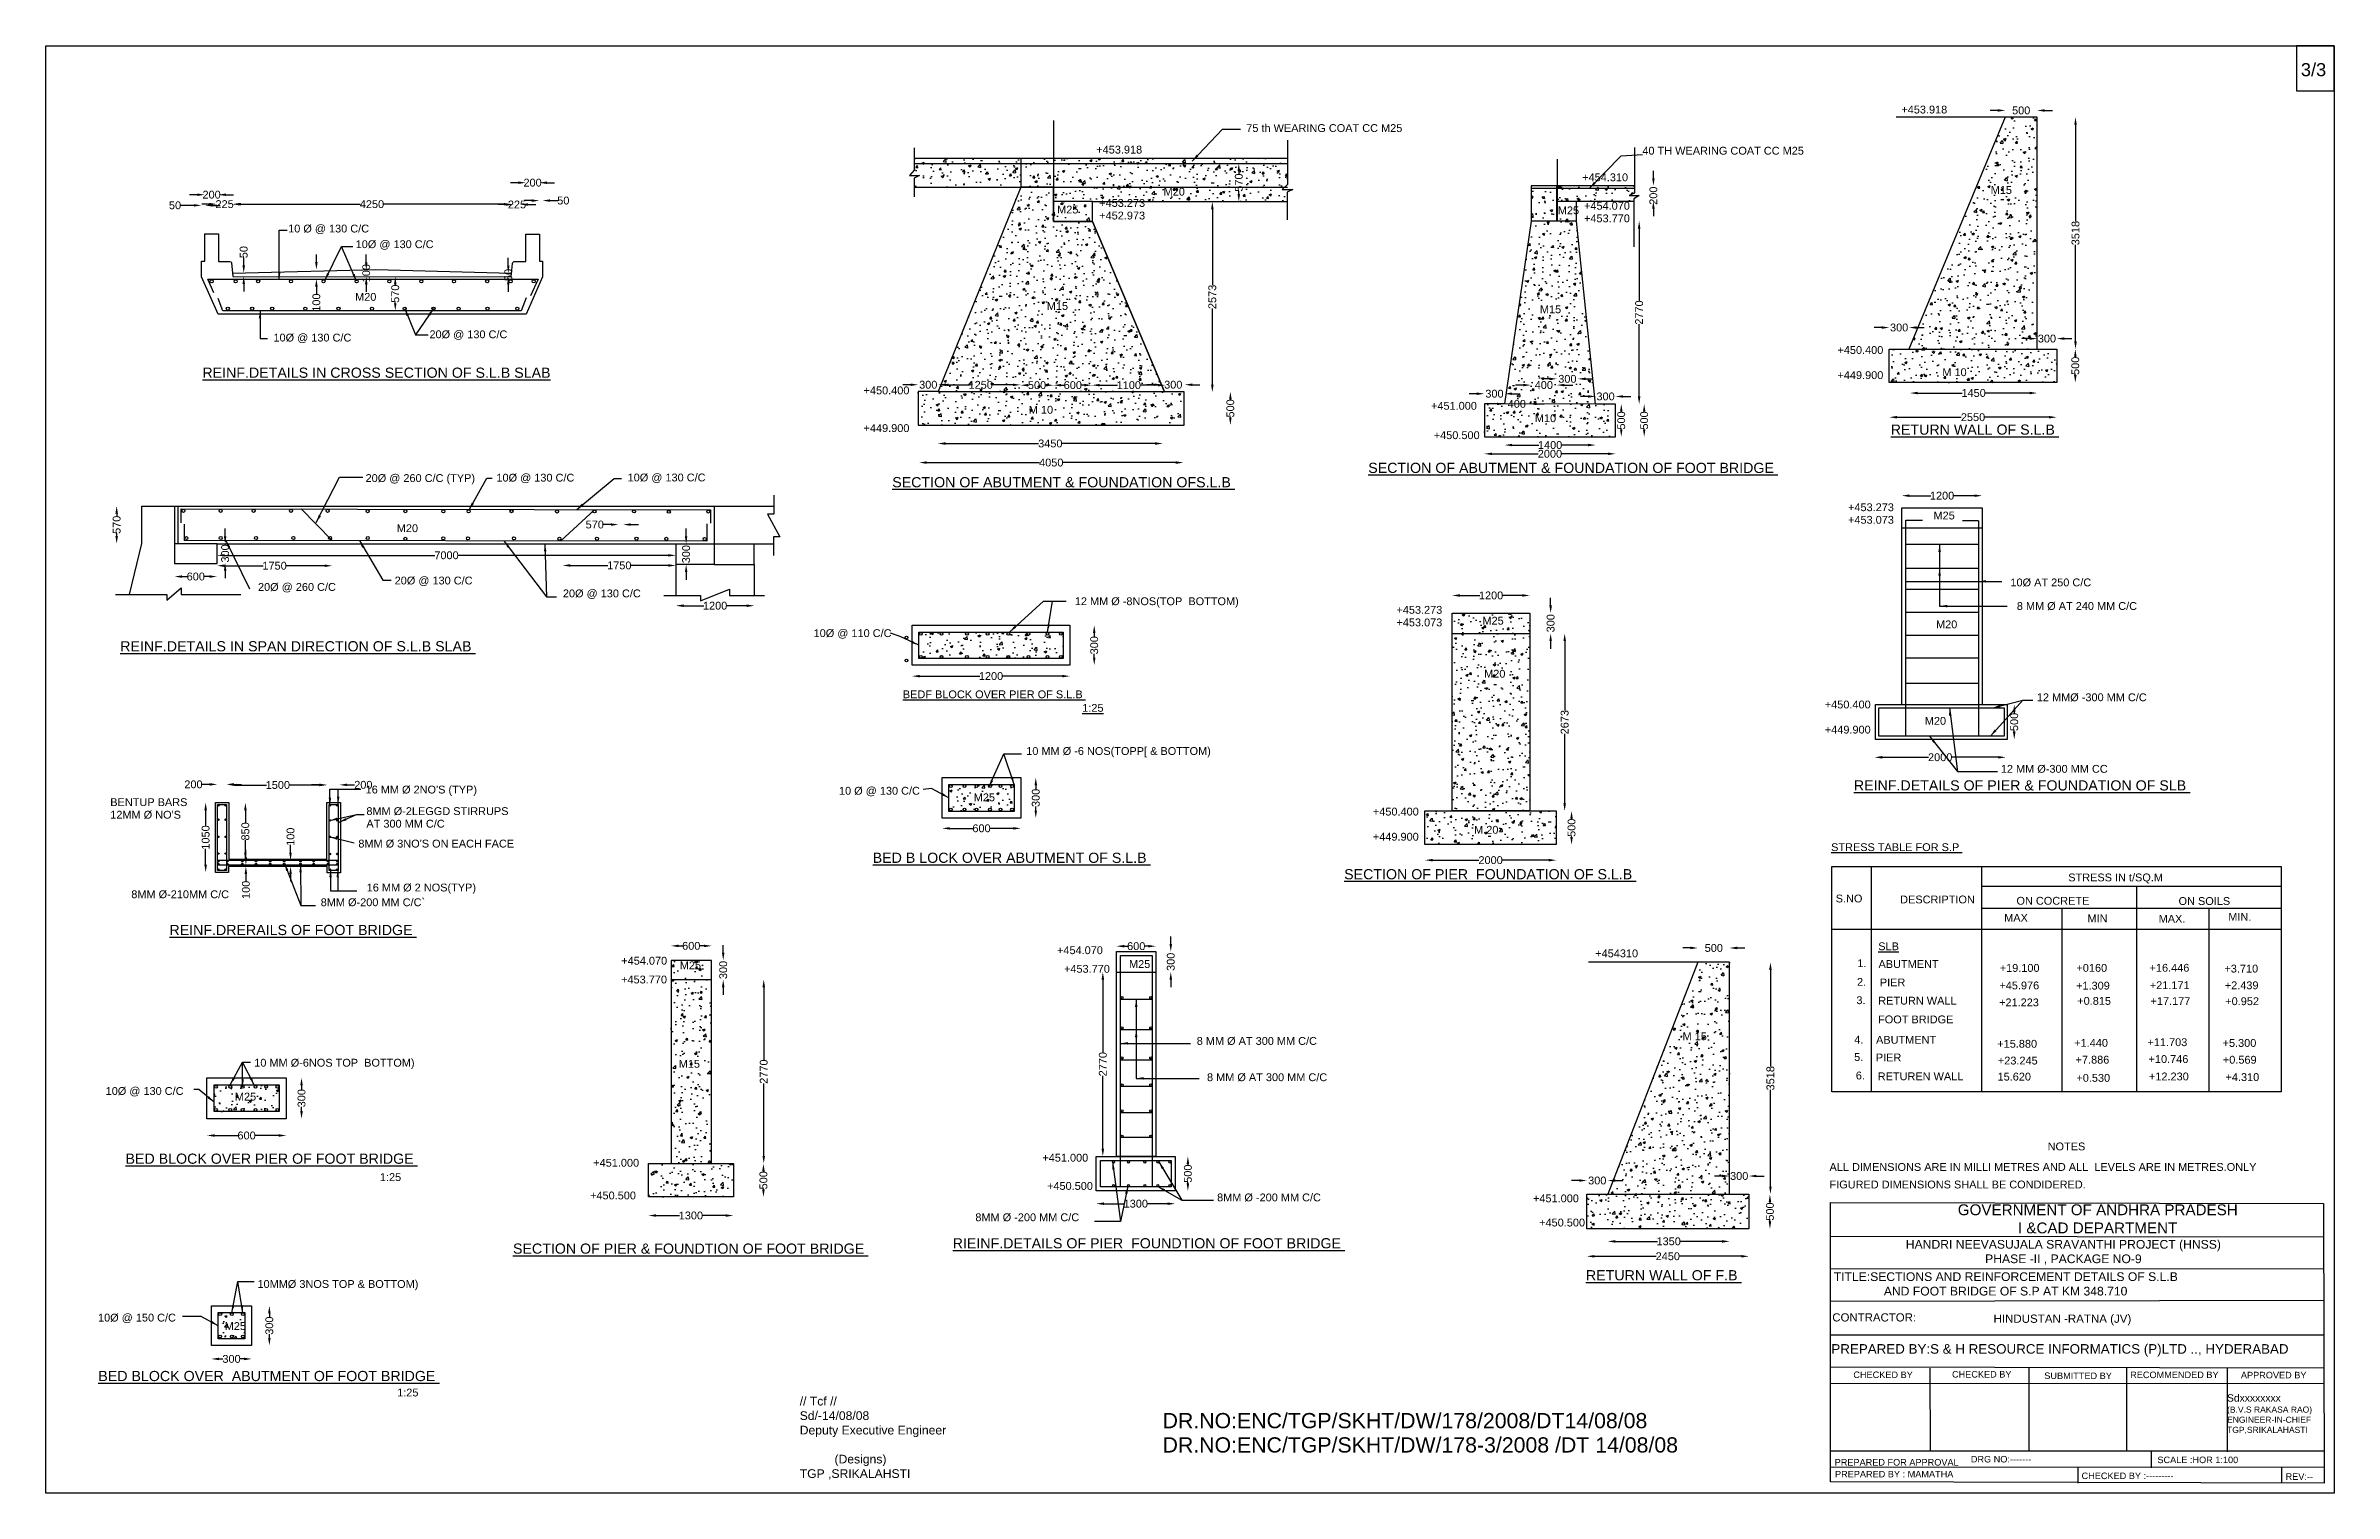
# Model space of a CAD drawing. Header units: millimetres. Extents: x 1624337 to 2150848, y 45237321 to 45570368.
import ezdxf

# ---------------------------------------------------------------- set-up
doc = ezdxf.new("R2010")
doc.units = ezdxf.units.MM
doc.header["$MEASUREMENT"] = 0
for name, color, linetype in [('DIMENSION', 7, 'Continuous'), ('DIMENSIONS', 7, 'Continuous'), ('DRAWING', 2, 'Continuous'), ('TEXT', 7, 'Continuous')]:
    doc.layers.add(name, color=color, linetype=linetype)
doc.styles.get("Standard").update_dxf_attribs({"font": 'arial.ttf', "height": 1800})
doc.dimstyles.get("Standard").update_dxf_attribs({"dimtxt": 1800, "dimasz": 1750, "dimexe": 0.18, "dimexo": 0.0625, "dimgap": 0.09, "dimtad": 0, "dimdec": 0, "dimzin": 0, "dimdsep": 46, "dimtxsty": 'Standard', "dimcen": 0.09, "dimse1": 1, "dimse2": 1, "dimadec": 0, "dimazin": 0, "dimtfac": 1, "dimtdec": 0, "dimtofl": 0, "dimtmove": 0, "dimatfit": 3, "dimfxl": 1, "dimtolj": 1, "dimtzin": 0, "dimarcsym": 0})
pattern_1 = [(50, (0, 0), (5379.45137, -470.641), [562.5, -6187.5]), (355, (0, 0), (-1040.635, 5641.441), [450, -4950]), (100.4514, (448.3, -39), (4338.82036, 5170.79657), [478.0514, -5258.56584]), (46.1842, (0, 1500), (8004.3079, -1241.3926), [843.75, -9281.25]), (96.6356, (667, 1396.6), (7009.9703, 7305.884), [717.0772, -7887.8475]), (351.1842, (0, 1500), (7009.9646, 7305.8895), [675, -7425]), (21, (750, 1125), (4476.8029, -3019.6417), [562.5, -6187.5]), (326, (750, 1125), (1824.865, 5438.62534), [450, -4950]), (71.4514, (1123, 873.4), (6301.6697, 2418.9787), [478.0514, -5258.56584]), (37.5, (0, 0), (91.198915, 2496.7039), [0, -4890, 0, -5025, 0, -4968.75]), (7.5, (0, 0), (1973.02153, 2958.08784), [0, -2865, 0, -4777.5, 0, -1893.75]), (327.5, (-1672.5, 0), (4003.66827, -169.16154), [0, -1875, 0, -5850, 0, -7762.5]), (317.5, (-2422.5, 0), (4373.89627, 750.78737), [0, -2437.5, 0, -3885, 0, -5512.5])]

msp = doc.modelspace()

# ---------------------------------------------------------------- texts
at = {"layer": 'DIMENSIONS', "color": 0}
for s, p in [('M20', (1705095.6, 45458462.2)), ('M25', (1873562.4, 45358185))]:
    msp.add_text(s, height=1800, dxfattribs=at).set_placement(p)
at = {"layer": 'DIMENSIONS', "char_height": 1800, "attachment_point": 1}
for insert in [(1679846.8, 45528822.4), (1694996.7, 45525076.4), (1695900, 45376793)]:
    msp.add_mtext('\\A1;', dxfattribs=dict(at, insert=insert))
at = {"layer": 'TEXT', "color": 0}
for s, height, p in [('3/3', 3000, (2143175.9, 45563370.3)), ('+453.918', 1800, (2051254.4, 45554789.5)), ('75 th WEARING COAT CC M25', 1800, (1900535.7, 45550528.3)), ('+453.918', 1800, (1866032.5, 45545570.6)), ('40 TH WEARING COAT CC M25', 1800, (1991672.5, 45545320.8)), ('+454.310', 1800, (1977822.6, 45539195.6)), ('M15', 1800, (2071809.6, 45536279.6)), ('M25', 1800, (1857026.5, 45531782.3)), ('+453.273', 1800, (1866705.9, 45533295.6)), ('M20', 1800, (1881519.5, 45535901.9)), ('M25', 1800, (1972219.2, 45531591.8)), ('+454.070', 1800, (1978245.5, 45532647.9)), ('10 Ø @ 130 C/C', 1800, (1680102.4, 45527409.9)), ('+452.973', 1800, (1866705.9, 45530404.1)), ('+453.770', 1800, (1978245.5, 45529756.4)), ('10Ø @ 130 C/C', 1800, (1695639.9, 45523808.8)), ('M20', 1800, (1695509.5, 45511687)), ('M15', 1800, (1854643.7, 45509583.9)), ('M15', 1800, (1968097.9, 45508833.6)), ('10Ø @ 130 C/C', 1800, (1676720.4, 45502318.4)), ('20Ø @ 130 C/C', 1800, (1712613.4, 45503074.4)), ('+450.400', 1800, (2036550.5, 45499464.7)), ('%%UREINF.DETAILS IN CROSS SECTION OF S.L.B SLAB', 2340.059, (1660372.3, 45493978.2)), ('M 10', 1800, (2060682.8, 45494353)), ('+450.400', 1800, (1812483.3, 45490171.3)), ('+449.900', 1800, (2036550.5, 45493681.6)), ('M 10', 1800, (1850502, 45485715.9)), ('+451.000', 1800, (1943041.4, 45486624.4)), ('M10', 1800, (1966935.1, 45483773)), ('+449.900', 1800, (1812483.3, 45481496.6)), ('+450.500', 1800, (1943675.7, 45479865.5)), ('%%URETURN WALL OF S.L.B ', 2340.059, (2048808.2, 45480882.1)), ('20Ø @ 260 C/C (TYP)', 1800, (1697913.2, 45469996.9)), ('10Ø @ 130 C/C', 1800, (1728024.8, 45470092.9)), ('10Ø @ 130 C/C ', 1800, (1758206.6, 45470131.8)), ('%%USECTION OF ABUTMENT & FOUNDATION OFS.L.B ', 2340.059, (1819087.8, 45468777.1)), ('%%USECTION OF ABUTMENT & FOUNDATION OF FOOT BRIDGE ', 2340.059, (1928598.6, 45472075.3)), ('+453.273', 1800, (2038986.2, 45463285.3)), ('+453.073', 1800, (2038986.2, 45460393.8)), ('M25', 1800, (2058649.2, 45461382.9)), ('20Ø @ 260 C/C ', 1800, (1673163.2, 45444944.4)), ('20Ø @ 130 C/C', 1800, (1704608.5, 45446426)), ('20Ø @ 130 C/C', 1800, (1743311.5, 45443461.4)), ('12 MM Ø -8NOS(TOP  BOTTOM)', 1800, (1861089.5, 45441657.4)), ('10Ø AT 250 C/C ', 1800, (2076352.5, 45445989.9)), ('+453.273', 1800, (1935083.9, 45439679.5)), ('+453.073', 1800, (1935083.9, 45436787.9)), ('M25', 1800, (1954877.2, 45437185.8)), ('M20', 1800, (2059236.6, 45436339.8)), ('8 MM Ø AT 240 MM C/C', 1800, (2077825.2, 45440565.3)), ('%%UREINF.DETAILS IN SPAN DIRECTION OF S.L.B SLAB ', 2340.059, (1641458.2, 45431027.6)), ('10Ø @ 110 C/C ', 1800, (1800997.5, 45434317.6)), ('M20', 1800, (1955271.2, 45424984.4)), ('%%UBEDF BLOCK OVER PIER OF S.L.B ', 1800, (1821531.5, 45420241.3)), ('%%U1:25', 1800, (1862800.7, 45417124.4)), ('+450.400', 1800, (2033644, 45417898.7)), ('12 MMØ -300 MM C/C', 1800, (2082427.4, 45419553.6)), ('+449.900', 1800, (2033644, 45412115.6)), ('M20', 1800, (2056655, 45414129)), ('10 MM Ø -6 NOS(TOPP[ & BOTTOM)', 1800, (1849916.1, 45407198.1)), ('%%UREINF.DETAILS OF PIER & FOUNDATION OF SLB ', 2340.059, (2040326.8, 45399017.8)), ('12 MM Ø-300 MM CC', 1800, (2074143.4, 45403096)), ('BENTUP BARS ', 1800, (1639175.9, 45395431.6)), ("16 MM Ø 2NO'S (TYP)", 1800, (1697922.6, 45398326.8)), ('10 Ø @ 130 C/C', 1800, (1806835.1, 45398048.5)), ('M25', 1800, (1837837.3, 45396540.3)), ("12MM Ø NO'S ", 1800, (1639175.9, 45392540)), ('AT 300 MM C/C', 1800, (1698102.8, 45390473.5)), ('8MM Ø-2LEGGD STIRRUPS ', 1800, (1698102.8, 45393365)), ('+450.400 ', 1800, (1929666.8, 45393257.7)), ('M 20', 1800, (1952962.1, 45389072.1)), ("8MM Ø 3NO'S ON EACH FACE", 1800, (1696257.3, 45385894)), ('+449.900', 1800, (1929666.8, 45387474.7)), ('%%USTRESS TABLE FOR S.P ', 1800, (2035093.9, 45385074.2)), ('%%UBED B LOCK OVER ABUTMENT OF S.L.B ', 2340.059, (1814585.6, 45382363.4)), ('%%USECTION OF PIER  FOUNDATION OF S.L.B ', 2340.059, (1923057.7, 45378581.8)), ('STRESS IN t/SQ.M', 1800, (2089651.8, 45378106.3)), ('8MM Ø-210MM C/C', 1800, (1644013.4, 45374233)), ('16 MM Ø 2 NOS(TYP)', 1800, (1698179.6, 45375789.2)), ('S.NO', 1800, (2036152.1, 45373259.5)), ('DESCRIPTION ', 1800, (2050977.7, 45373037.3)), ('8MM Ø-200 MM C/C`', 1800, (1687592, 45372393.3)), ('MAX ', 1800, (2074915.2, 45368816.3)), ('ON COCRETE ', 1800, (2077739.5, 45372735.9)), ('MIN ', 1800, (2094082.2, 45368687.5)), ('MAX.', 1800, (2110458.8, 45368595.6)), ('ON SOILS ', 1800, (2115031.5, 45372676.5)), ('MIN.', 1800, (2126469.9, 45369043.7)), ('%%UREINF.DRERAILS OF FOOT BRIDGE ', 2340.059, (1652786.4, 45365752.3)), ('+454.070', 1800, (1756742.6, 45358944.7)), ('M25', 1800, (1770210.6, 45357894.2)), ('+454.070', 1800, (1856995, 45361362.5)), ('+454310', 1800, (1980828.4, 45360638.4)), ('1.', 1800, (2041133.5, 45358370.7)), ('%%USLB', 1800, (2045945.6, 45362266.3)), ('ABUTMENT ', 1800, (2045999.2, 45358176.5)), ('+19.100', 1800, (2073890.1, 45357284.9)), ('+0160', 1800, (2091537.5, 45357300.2)), ('+16.446', 1800, (2108356.6, 45357318.1)), ('+3.710', 1800, (2125581.1, 45357130.8)), ('+453.770', 1800, (1756708.7, 45354621.8)), ('+453.770', 1800, (1858602.6, 45357080.3)), ('2.', 1800, (2041049.9, 45354078.4)), ('PIER ', 1800, (2046310.5, 45353952.9)), ('+45.976', 1800, (2073808.2, 45353256)), ('+1.309', 1800, (2091450.1, 45353209.3)), ('+21.171', 1800, (2108413, 45353315.8)), ('+2.439', 1800, (2125662.8, 45353284.4)), ('3.', 1800, (2040918.2, 45349858.4)), ('RETURN WALL', 1800, (2045936.5, 45349755.6)), ('+21.223', 1800, (2073734.4, 45349358.6)), ('+0.815', 1800, (2091728, 45349700.8)), ('+17.177', 1800, (2108585.9, 45349658.9)), ('+0.952', 1800, (2125774.1, 45349629.1)), ('M 15', 1800, (2000919.3, 45341565.4)), ('FOOT BRIDGE ', 1800, (2045900.6, 45345438.3)), ('8 MM Ø AT 300 MM C/C', 1800, (1889147.6, 45340486.4)), ('4.', 1800, (2040424.3, 45340800)), ('5.', 1800, (2040391.2, 45336780.8)), ('ABUTMENT ', 1800, (2045436.2, 45340750.2)), ('PIER ', 1800, (2045394.5, 45336677)), ('+15.880', 1800, (2073324, 45339834.4)), ('+1.440', 1800, (2091031, 45340047.7)), ('+7.886', 1800, (2091339.7, 45336173.6)), ('+11.703', 1800, (2107878.1, 45340197.6)), ('+10.746', 1800, (2108128.3, 45336323.1)), ('+5.300', 1800, (2125166.9, 45340026.3)), ('+0.569', 1800, (2125232.1, 45336162.9)), ('10 MM Ø-6NOS TOP  BOTTOM)', 1800, (1672308.2, 45335475.2)), ('M15', 1800, (1769959.3, 45335218.2)), ('8 MM Ø AT 300 MM C/C ', 1800, (1891505.5, 45332136)), ('6.', 1800, (2040786.9, 45332533.7)), ('RETUREN WALL ', 1800, (2045823.4, 45332345)), ('15.620', 1800, (2073391.2, 45332275.1)), ('+23.245', 1800, (2073460.4, 45335970.3)), ('+0.530', 1800, (2091525.6, 45331992.6)), ('+12.230', 1800, (2108223.7, 45332316.8)), ('+4.310', 1800, (2125826.3, 45332167.9)), ('10Ø @ 130 C/C', 1800, (1638111.5, 45328968.8)), ('M25', 1800, (1667851.5, 45327684.6)), ('NOTES ', 1800, (2084913.2, 45316215.3)), ('%%UBED BLOCK OVER PIER OF FOOT BRIDGE ', 2340.059, (1642685.3, 45313129.2)), ('+451.000', 1800, (1750292.6, 45312458)), ('+451.000', 1800, (1853618.1, 45313622.2)), ('ALL DIMENSIONS ARE IN MILLI METRES AND ALL  LEVELS ARE IN METRES.ONLY ', 1800, (2034728.2, 45311490.3)), ('1:25', 1800, (1701205.6, 45309159.1)), ('+450.500', 1800, (1749563.8, 45304935.4)), ('+450.500', 1800, (1854701.6, 45307128.5)), ('8MM Ø -200 MM C/C', 1800, (1893827.3, 45304482.9)), ('FIGURED DIMENSIONS SHALL BE CONDIDERED.', 1800, (2034728.2, 45307457.5)), ('8MM Ø -200 MM C/C', 1800, (1838208.7, 45299913.3)), ('+451.000', 1800, (1966511.1, 45304266.9)), ('%%URIEINF.DETAILS OF PIER  FOUNDTION OF FOOT BRIDGE ', 2340.059, (1832992.7, 45293668.1)), ('+450.500', 1800, (1967922.5, 45298701.8)), ('%%USECTION OF PIER & FOUNDTION OF FOOT BRIDGE ', 2340.059, (1731829.7, 45292438.2)), ('10MMØ 3NOS TOP & BOTTOM)', 1800, (1673044.4, 45284567.2)), ('%%URETURN WALL OF F.B ', 2340.059, (1978693.6, 45286310.2)), ('10Ø @ 150 C/C', 1800, (1636361.5, 45276826.3)), ('M25', 1800, (1665508.6, 45274884.7)), ('CONTRACTOR:', 1882.153, (2035366.5, 45276841)), ('HINDUSTAN -RATNA (JV)', 1900, (2072461.6, 45276535.5)), ('%%UBED BLOCK OVER  ABUTMENT OF FOOT BRIDGE ', 2340.059, (1636429.7, 45263124.9)), ('CHECKED BY', 1505.72, (2040212, 45263820.6)), ('CHECKED BY', 1505.72, (2062912.3, 45263933.9)), ('SUBMITTED BY', 1505.723, (2084146.5, 45263594.2)), ('RECOMMENDED BY', 1505.723, (2103907.1, 45263807.1)), ('APPROVED BY', 1505.723, (2129379.8, 45263751.2)), ('1:25', 1800, (1705183.1, 45259597)), ('DR.NO:ENC/TGP/SKHT/DW/178/2008/DT14/08/08', 3503.921, (1881288.3, 45252276.9)), ('DR.NO:ENC/TGP/SKHT/DW/178-3/2008 /DT 14/08/08', 3503.921, (1881279.9, 45246688.4)), ('PREPARED FOR APPROVAL ', 1505.723, (2035918.8, 45243687.5)), ('DRG NO:-------', 1505.723, (2067243.8, 45244402.7)), ('SCALE :HOR 1:100', 1505.723, (2110168.4, 45244248.4)), ('PREPARED BY : MAMATHA ', 1505.723, (2035990, 45240969.4)), ('CHECKED BY :---------', 1505.723, (2092717.6, 45240573)), ('REV:--', 1505.72, (2139658.9, 45240399.2))]:
    msp.add_text(s, height=height, dxfattribs=at).set_placement(p)
at = {"layer": 'TEXT', "color": 0, "attachment_point": 1}
for s, insert, char_height, width in [('\\pi2497.8;GOVERNMENT OF ANDHRA PRADESH  \\P\\pi16336;I &CAD DEPARTMENT ', (2061739.7, 45303788.5), 2500, 68951.875), ('\\pi2059.7;HANDRI NEEVASUJALA SRAVANTHI PROJECT (HNSS) \\P\\pi20307;PHASE -II , PACKAGE NO-9', (2050223, 45295594.6), 2000, 76295.464), ('\\pi1141.4;TITLE:SECTIONS AND REINFORCEMENT DETAILS OF S.L.B \\P\\pi12664;AND FOOT BRIDGE OF S.P AT KM 348.710', (2034554.3, 45288155), 2000, 81243.297), ('PREPARED BY:S & H RESOURCE INFORMATICS (P)LTD .., HYDERABAD ', (2035153.8, 45271624.4), 2200, 109506.223), ('// Tcf // \\PSd/-14/08/08 \\PDeputy Executive Engineer  ^I^I^I(Designs) \\PTGP ,SRIKALAHSTI ', (1797801.6, 45259510.9), 2000, 35798.406), ('Sdxxxxxxxx \\P{\\H0.82648x;(B.V.S RAKASA RAO) ENGINEER-IN-CHIEF TGP,SRIKALAHASTI}', (2126191.4, 45260093.5), 1693.938, 20593.926)]:
    msp.add_mtext(s, dxfattribs=dict(at, insert=insert, char_height=char_height, width=width))

# ---------------------------------------------------------------- blocks, each defined once
blk = doc.blocks.new('*D54')
at = {"layer": 'Defpoints', "color": 0, "transparency": 16777216}
for p in [(1664056, 45536095), (1660928, 45527064), (1664056, 45527064)]:
    blk.add_point(p, dxfattribs=at)
at = {"layer": 'TEXT', "color": 0, "lineweight": -2, "transparency": 16777216}
for p, q in [((1659178, 45536095), (1657428, 45536095)), ((1665806, 45536095), (1667556, 45536095))]:
    blk.add_line(p, q, dxfattribs=at)
at = {"layer": 'TEXT', "color": 0, "transparency": 16777216}
for points in [[(1659178, 45536386), (1659178, 45535803), (1660928, 45536095)], [(1665806, 45536386), (1665806, 45535803), (1664056, 45536095)]]:
    blk.add_solid(points, dxfattribs=at)
at = {"layer": 'TEXT', "color": 0, "transparency": 16777216, "insert": (1662492, 45536095), "char_height": 1800, "attachment_point": 5}
blk.add_mtext('\\A1;200', dxfattribs=at)
blk = doc.blocks.new('*D55')
at = {"layer": 'Defpoints', "color": 0, "transparency": 16777216}
for p in [(1660928, 45533648), (1660168, 45520784), (1660928, 45520784)]:
    blk.add_point(p, dxfattribs=at)
at = {"layer": 'TEXT', "color": 0, "lineweight": -2, "transparency": 16777216}
for p, q in [((1658418, 45533648), (1655361, 45533648)), ((1662678, 45533648), (1664428, 45533648))]:
    blk.add_line(p, q, dxfattribs=at)
at = {"layer": 'TEXT', "color": 0, "transparency": 16777216}
for points in [[(1658418, 45533939), (1658418, 45533356), (1660168, 45533648)], [(1662678, 45533939), (1662678, 45533356), (1660928, 45533648)]]:
    blk.add_solid(points, dxfattribs=at)
at = {"layer": 'TEXT', "color": 0, "transparency": 16777216, "insert": (1654074, 45533648), "char_height": 1800, "attachment_point": 5}
blk.add_mtext('\\A1;50', dxfattribs=at)
blk = doc.blocks.new('*D56')
at = {"layer": 'Defpoints', "color": 0, "transparency": 16777216}
for p in [(1667243, 45533913), (1667243, 45518857), (1731525, 45518016)]:
    blk.add_point(p, dxfattribs=at)
at = {"layer": 'TEXT', "color": 0, "lineweight": -2, "transparency": 16777216}
for p, q in [((1668993, 45533913), (1696663, 45533913)), ((1729775, 45533913), (1702105, 45533913))]:
    blk.add_line(p, q, dxfattribs=at)
at = {"layer": 'TEXT', "color": 0, "transparency": 16777216}
for points in [[(1668993, 45534205), (1668993, 45533621), (1667243, 45533913)], [(1729775, 45534205), (1729775, 45533621), (1731525, 45533913)]]:
    blk.add_solid(points, dxfattribs=at)
at = {"layer": 'TEXT', "color": 0, "transparency": 16777216, "insert": (1699384, 45533913), "char_height": 1800, "attachment_point": 5}
blk.add_mtext('\\A1;4250', dxfattribs=at)
blk = doc.blocks.new('*D57')
at = {"layer": 'Defpoints', "color": 0, "transparency": 16777216}
for p in [(1733561, 45533838), (1731941, 45520641), (1733561, 45520742)]:
    blk.add_point(p, dxfattribs=at)
at = {"layer": 'TEXT', "color": 0, "lineweight": -2, "transparency": 16777216}
for p, q in [((1730191, 45533838), (1728441, 45533838)), ((1735311, 45533838), (1737061, 45533838))]:
    blk.add_line(p, q, dxfattribs=at)
at = {"layer": 'TEXT', "color": 0, "transparency": 16777216}
for points in [[(1730191, 45534130), (1730191, 45533546), (1731941, 45533838)], [(1735311, 45534130), (1735311, 45533546), (1733561, 45533838)]]:
    blk.add_solid(points, dxfattribs=at)
at = {"layer": 'TEXT', "color": 0, "transparency": 16777216, "insert": (1732751, 45533838), "char_height": 1800, "attachment_point": 5}
blk.add_mtext('\\A1;225', dxfattribs=at)
blk = doc.blocks.new('*D58')
at = {"layer": 'Defpoints', "color": 0, "transparency": 16777216}
for p in [(1737893, 45538860), (1734786, 45526992), (1737893, 45526992)]:
    blk.add_point(p, dxfattribs=at)
at = {"layer": 'TEXT', "color": 0, "lineweight": -2, "transparency": 16777216}
for p, q in [((1733036, 45538860), (1731286, 45538860)), ((1739643, 45538860), (1741393, 45538860))]:
    blk.add_line(p, q, dxfattribs=at)
at = {"layer": 'TEXT', "color": 0, "transparency": 16777216}
for points in [[(1733036, 45539152), (1733036, 45538568), (1734786, 45538860)], [(1739643, 45539152), (1739643, 45538568), (1737893, 45538860)]]:
    blk.add_solid(points, dxfattribs=at)
at = {"layer": 'TEXT', "color": 0, "transparency": 16777216, "insert": (1736340, 45538860), "char_height": 1800, "attachment_point": 5}
blk.add_mtext('\\A1;200', dxfattribs=at)
blk = doc.blocks.new('*D59')
at = {"layer": 'Defpoints', "color": 0, "transparency": 16777216}
for p in [(1738626, 45534743), (1737893, 45520769), (1738626, 45520769)]:
    blk.add_point(p, dxfattribs=at)
at = {"layer": 'TEXT', "color": 0, "lineweight": -2, "transparency": 16777216}
for p, q in [((1736143, 45534743), (1734393, 45534743)), ((1740376, 45534743), (1742126, 45534743))]:
    blk.add_line(p, q, dxfattribs=at)
at = {"layer": 'TEXT', "color": 0, "transparency": 16777216}
for points in [[(1736143, 45535034), (1736143, 45534451), (1737893, 45534743)], [(1740376, 45535034), (1740376, 45534451), (1738626, 45534743)]]:
    blk.add_solid(points, dxfattribs=at)
at = {"layer": 'TEXT', "color": 0, "transparency": 16777216, "insert": (1743412, 45534743), "char_height": 1800, "attachment_point": 5}
blk.add_mtext('\\A1;50', dxfattribs=at)
blk = doc.blocks.new('*D60')
at = {"layer": 'Defpoints', "color": 0, "transparency": 16777216}
for p in [(1668196, 45517302), (1668197, 45518100), (1669878, 45517302)]:
    blk.add_point(p, dxfattribs=at)
at = {"layer": 'TEXT', "color": 0, "lineweight": -2, "transparency": 16777216}
for p, q in [((1669878, 45519850), (1669878, 45521600)), ((1669878, 45515552), (1669878, 45513802))]:
    blk.add_line(p, q, dxfattribs=at)
at = {"layer": 'TEXT', "color": 0, "transparency": 16777216}
for points in [[(1669587, 45519850), (1670170, 45519850), (1669878, 45518100)], [(1669587, 45515552), (1670170, 45515552), (1669878, 45517302)]]:
    blk.add_solid(points, dxfattribs=at)
at = {"layer": 'TEXT', "color": 0, "transparency": 16777216, "insert": (1669878, 45522886), "char_height": 1800, "attachment_point": 5, "rotation": 90}
blk.add_mtext('\\A1;50', dxfattribs=at)
blk = doc.blocks.new('*D61')
at = {"layer": 'Defpoints', "color": 0, "transparency": 16777216}
for p in [(1699411, 45518847), (1686599, 45516673), (1699411, 45516673)]:
    blk.add_point(p, dxfattribs=at)
at = {"layer": 'TEXT', "color": 0, "lineweight": -2, "transparency": 16777216}
for p, q in [((1686599, 45520597), (1686599, 45522347)), ((1686599, 45514923), (1686599, 45513173))]:
    blk.add_line(p, q, dxfattribs=at)
at = {"layer": 'TEXT', "color": 0, "transparency": 16777216}
for points in [[(1686307, 45520597), (1686891, 45520597), (1686599, 45518847)], [(1686307, 45514923), (1686891, 45514923), (1686599, 45516673)]]:
    blk.add_solid(points, dxfattribs=at)
at = {"layer": 'TEXT', "color": 0, "transparency": 16777216, "insert": (1686599, 45511272), "char_height": 1800, "attachment_point": 5, "rotation": 90}
blk.add_mtext('\\A1;100', dxfattribs=at)
blk = doc.blocks.new('*D62')
at = {"layer": 'Defpoints', "color": 0, "transparency": 16777216}
for p in [(1706527, 45517252), (1704749, 45509384), (1705872, 45509384)]:
    blk.add_point(p, dxfattribs=at)
at = {"layer": 'TEXT', "color": 0, "lineweight": -2, "transparency": 16777216}
for p, q in [((1704749, 45515502), (1704749, 45515303)), ((1704749, 45511134), (1704749, 45511332))]:
    blk.add_line(p, q, dxfattribs=at)
at = {"layer": 'TEXT', "color": 0, "transparency": 16777216}
for points in [[(1704458, 45515502), (1705041, 45515502), (1704749, 45517252)], [(1704458, 45511134), (1705041, 45511134), (1704749, 45509384)]]:
    blk.add_solid(points, dxfattribs=at)
at = {"layer": 'TEXT', "color": 0, "transparency": 16777216, "insert": (1704749, 45513318), "char_height": 1800, "attachment_point": 5, "rotation": 90}
blk.add_mtext('\\A1;570', dxfattribs=at)
blk = doc.blocks.new('*D63')
at = {"layer": 'Defpoints', "color": 0, "transparency": 16777216}
for p in [(1730756, 45517220), (1730756, 45517220), (1730757, 45518037)]:
    blk.add_point(p, dxfattribs=at)
at = {"layer": 'TEXT', "color": 0, "lineweight": -2, "transparency": 16777216}
for p, q in [((1730756, 45519787), (1730756, 45521537)), ((1730756, 45515470), (1730756, 45513720))]:
    blk.add_line(p, q, dxfattribs=at)
at = {"layer": 'TEXT', "color": 0, "transparency": 16777216}
for points in [[(1730464, 45519787), (1731047, 45519787), (1730756, 45518037)], [(1730464, 45515470), (1731047, 45515470), (1730756, 45517220)]]:
    blk.add_solid(points, dxfattribs=at)
at = {"layer": 'TEXT', "color": 0, "transparency": 16777216, "insert": (1730756, 45517628), "char_height": 1800, "attachment_point": 5, "rotation": 90}
blk.add_mtext('\\A1;50', dxfattribs=at)
blk = doc.blocks.new('*D64')
at = {"layer": 'Defpoints', "color": 0, "transparency": 16777216}
for p in [(1898925, 45543267), (1898821, 45534506), (1898821, 45534506)]:
    blk.add_point(p, dxfattribs=at)
at = {"layer": 'TEXT', "color": 0, "lineweight": -2, "transparency": 16777216}
for p, q in [((1898821, 45541517), (1898821, 45540872)), ((1898821, 45536256), (1898821, 45536901))]:
    blk.add_line(p, q, dxfattribs=at)
at = {"layer": 'TEXT', "color": 0, "transparency": 16777216}
for points in [[(1898529, 45541517), (1899113, 45541517), (1898821, 45543267)], [(1898529, 45536256), (1899113, 45536256), (1898821, 45534506)]]:
    blk.add_solid(points, dxfattribs=at)
at = {"layer": 'TEXT', "color": 0, "transparency": 16777216, "insert": (1898821, 45538887), "char_height": 1800, "attachment_point": 5, "rotation": 90}
blk.add_mtext('\\A1;570', dxfattribs=at)
blk = doc.blocks.new('*D65')
at = {"layer": 'Defpoints', "color": 0, "transparency": 16777216}
for p in [(1894417, 45534506), (1892732, 45490655), (1894417, 45490655)]:
    blk.add_point(p, dxfattribs=at)
at = {"layer": 'TEXT', "color": 0, "lineweight": -2, "transparency": 16777216}
for p, q in [((1892732, 45532756), (1892732, 45515284)), ((1892732, 45492405), (1892732, 45509878))]:
    blk.add_line(p, q, dxfattribs=at)
at = {"layer": 'TEXT', "color": 0, "transparency": 16777216}
for points in [[(1892440, 45532756), (1893024, 45532756), (1892732, 45534506)], [(1892440, 45492405), (1893024, 45492405), (1892732, 45490655)]]:
    blk.add_solid(points, dxfattribs=at)
at = {"layer": 'TEXT', "color": 0, "transparency": 16777216, "insert": (1892732, 45512581), "char_height": 1800, "attachment_point": 5, "rotation": 90}
blk.add_mtext('\\A1;2573', dxfattribs=at)
blk = doc.blocks.new('*D66')
at = {"layer": 'Defpoints', "color": 0, "transparency": 16777216}
for p in [(1825060, 45490793), (1829687, 45492371), (1829687, 45490793)]:
    blk.add_point(p, dxfattribs=at)
at = {"layer": 'TEXT', "color": 0, "lineweight": -2, "transparency": 16777216}
for p, q in [((1823310, 45492371), (1821560, 45492371)), ((1831437, 45492371), (1833187, 45492371))]:
    blk.add_line(p, q, dxfattribs=at)
at = {"layer": 'TEXT', "color": 0, "transparency": 16777216}
for points in [[(1823310, 45492663), (1823310, 45492080), (1825060, 45492371)], [(1831437, 45492663), (1831437, 45492080), (1829687, 45492371)]]:
    blk.add_solid(points, dxfattribs=at)
at = {"layer": 'TEXT', "color": 0, "transparency": 16777216, "insert": (1827373, 45492371), "char_height": 1800, "attachment_point": 5}
blk.add_mtext('\\A1;300', dxfattribs=at)
blk = doc.blocks.new('*D67')
at = {"layer": 'Defpoints', "color": 0, "transparency": 16777216}
for p in [(1830283, 45492272), (1848595, 45492342), (1848595, 45492272)]:
    blk.add_point(p, dxfattribs=at)
at = {"layer": 'TEXT', "color": 0, "lineweight": -2, "transparency": 16777216}
for p, q in [((1832033, 45492342), (1836839, 45492342)), ((1846845, 45492342), (1842039, 45492342))]:
    blk.add_line(p, q, dxfattribs=at)
at = {"layer": 'TEXT', "color": 0, "transparency": 16777216}
for points in [[(1832033, 45492633), (1832033, 45492050), (1830283, 45492342)], [(1846845, 45492633), (1846845, 45492050), (1848595, 45492342)]]:
    blk.add_solid(points, dxfattribs=at)
at = {"layer": 'TEXT', "color": 0, "transparency": 16777216, "insert": (1839439, 45492342), "char_height": 1800, "attachment_point": 5}
blk.add_mtext('\\A1;1250', dxfattribs=at)
blk = doc.blocks.new('*D68')
at = {"layer": 'Defpoints', "color": 0, "transparency": 16777216}
for p in [(1848595, 45492272), (1856194, 45492272), (1856194, 45492272)]:
    blk.add_point(p, dxfattribs=at)
at = {"layer": 'TEXT', "color": 0, "lineweight": -2, "transparency": 16777216}
for p, q in [((1850345, 45492272), (1850409, 45492272)), ((1854444, 45492272), (1854380, 45492272))]:
    blk.add_line(p, q, dxfattribs=at)
at = {"layer": 'TEXT', "color": 0, "transparency": 16777216}
for points in [[(1850345, 45492564), (1850345, 45491980), (1848595, 45492272)], [(1854444, 45492564), (1854444, 45491980), (1856194, 45492272)]]:
    blk.add_solid(points, dxfattribs=at)
at = {"layer": 'TEXT', "color": 0, "transparency": 16777216, "insert": (1852395, 45492272), "char_height": 1800, "attachment_point": 5}
blk.add_mtext('\\A1;500', dxfattribs=at)
blk = doc.blocks.new('*D69')
at = {"layer": 'Defpoints', "color": 0, "transparency": 16777216}
for p in [(1856194, 45492272), (1865063, 45492272), (1865063, 45492272)]:
    blk.add_point(p, dxfattribs=at)
at = {"layer": 'TEXT', "color": 0, "lineweight": -2, "transparency": 16777216}
for p, q in [((1857944, 45492272), (1858638, 45492272)), ((1863313, 45492272), (1862619, 45492272))]:
    blk.add_line(p, q, dxfattribs=at)
at = {"layer": 'TEXT', "color": 0, "transparency": 16777216}
for points in [[(1857944, 45492564), (1857944, 45491980), (1856194, 45492272)], [(1863313, 45492564), (1863313, 45491980), (1865063, 45492272)]]:
    blk.add_solid(points, dxfattribs=at)
at = {"layer": 'TEXT', "color": 0, "transparency": 16777216, "insert": (1860629, 45492272), "char_height": 1800, "attachment_point": 5}
blk.add_mtext('\\A1;600', dxfattribs=at)
blk = doc.blocks.new('*D70')
at = {"layer": 'Defpoints', "color": 0, "transparency": 16777216}
for p in [(1865063, 45492272), (1881973, 45492272), (1881973, 45492272)]:
    blk.add_point(p, dxfattribs=at)
at = {"layer": 'TEXT', "color": 0, "lineweight": -2, "transparency": 16777216}
for p, q in [((1866813, 45492272), (1870918, 45492272)), ((1880223, 45492272), (1876118, 45492272))]:
    blk.add_line(p, q, dxfattribs=at)
at = {"layer": 'TEXT', "color": 0, "transparency": 16777216}
for points in [[(1866813, 45492564), (1866813, 45491980), (1865063, 45492272)], [(1880223, 45492564), (1880223, 45491980), (1881973, 45492272)]]:
    blk.add_solid(points, dxfattribs=at)
at = {"layer": 'TEXT', "color": 0, "transparency": 16777216, "insert": (1873518, 45492272), "char_height": 1800, "attachment_point": 5}
blk.add_mtext('\\A1;1100', dxfattribs=at)
blk = doc.blocks.new('*D71')
at = {"layer": 'Defpoints', "color": 0, "transparency": 16777216}
for p in [(1881131, 45492132), (1886357, 45492375), (1886357, 45492132)]:
    blk.add_point(p, dxfattribs=at)
at = {"layer": 'TEXT', "color": 0, "lineweight": -2, "transparency": 16777216}
for p, q in [((1879381, 45492375), (1877631, 45492375)), ((1888107, 45492375), (1889857, 45492375))]:
    blk.add_line(p, q, dxfattribs=at)
at = {"layer": 'TEXT', "color": 0, "transparency": 16777216}
for points in [[(1879381, 45492666), (1879381, 45492083), (1881131, 45492375)], [(1888107, 45492666), (1888107, 45492083), (1886357, 45492375)]]:
    blk.add_solid(points, dxfattribs=at)
at = {"layer": 'TEXT', "color": 0, "transparency": 16777216, "insert": (1883744, 45492375), "char_height": 1800, "attachment_point": 5}
blk.add_mtext('\\A1;300', dxfattribs=at)
blk = doc.blocks.new('*D72')
at = {"layer": 'Defpoints', "color": 0, "transparency": 16777216}
for p in [(1885944, 45490778), (1885944, 45483082), (1896881, 45483082)]:
    blk.add_point(p, dxfattribs=at)
at = {"layer": 'TEXT', "color": 0, "lineweight": -2, "transparency": 16777216}
for p, q in [((1896881, 45489028), (1896881, 45488915)), ((1896881, 45484832), (1896881, 45484944))]:
    blk.add_line(p, q, dxfattribs=at)
at = {"layer": 'TEXT', "color": 0, "transparency": 16777216}
for points in [[(1896589, 45489028), (1897172, 45489028), (1896881, 45490778)], [(1896589, 45484832), (1897172, 45484832), (1896881, 45483082)]]:
    blk.add_solid(points, dxfattribs=at)
at = {"layer": 'TEXT', "color": 0, "transparency": 16777216, "insert": (1896881, 45486930), "char_height": 1800, "attachment_point": 5, "rotation": 90}
blk.add_mtext('\\A1;500', dxfattribs=at)
blk = doc.blocks.new('*D73')
at = {"layer": 'Defpoints', "color": 0, "transparency": 16777216}
for p in [(1829597, 45478993), (1881315, 45478993), (1881315, 45478846)]:
    blk.add_point(p, dxfattribs=at)
at = {"layer": 'TEXT', "color": 0, "lineweight": -2, "transparency": 16777216}
for p, q in [((1831347, 45478846), (1852772, 45478846)), ((1879565, 45478846), (1858140, 45478846))]:
    blk.add_line(p, q, dxfattribs=at)
at = {"layer": 'TEXT', "color": 0, "transparency": 16777216}
for points in [[(1831347, 45479138), (1831347, 45478555), (1829597, 45478846)], [(1879565, 45479138), (1879565, 45478555), (1881315, 45478846)]]:
    blk.add_solid(points, dxfattribs=at)
at = {"layer": 'TEXT', "color": 0, "transparency": 16777216, "insert": (1855456, 45478846), "char_height": 1800, "attachment_point": 5}
blk.add_mtext('\\A1;3450', dxfattribs=at)
blk = doc.blocks.new('*D74')
at = {"layer": 'Defpoints', "color": 0, "transparency": 16777216}
for p in [(1825281, 45474608), (1825281, 45474462), (1886070, 45474608)]:
    blk.add_point(p, dxfattribs=at)
at = {"layer": 'TEXT', "color": 0, "lineweight": -2, "transparency": 16777216}
for p, q in [((1827031, 45474462), (1852955, 45474462)), ((1884320, 45474462), (1858397, 45474462))]:
    blk.add_line(p, q, dxfattribs=at)
at = {"layer": 'TEXT', "color": 0, "transparency": 16777216}
for points in [[(1827031, 45474754), (1827031, 45474170), (1825281, 45474462)], [(1884320, 45474754), (1884320, 45474170), (1886070, 45474462)]]:
    blk.add_solid(points, dxfattribs=at)
at = {"layer": 'TEXT', "color": 0, "transparency": 16777216, "insert": (1855676, 45474462), "char_height": 1800, "attachment_point": 5}
blk.add_mtext('\\A1;4050', dxfattribs=at)
blk = doc.blocks.new('*D75')
at = {"layer": 'Defpoints', "color": 0, "transparency": 16777216}
for p in [(1989865, 45538129), (1989865, 45534627), (1994208, 45534627)]:
    blk.add_point(p, dxfattribs=at)
at = {"layer": 'TEXT', "color": 0, "lineweight": -2, "transparency": 16777216}
for p, q in [((1994208, 45539879), (1994208, 45541629)), ((1994208, 45532877), (1994208, 45531127))]:
    blk.add_line(p, q, dxfattribs=at)
at = {"layer": 'TEXT', "color": 0, "transparency": 16777216}
for points in [[(1993916, 45539879), (1994499, 45539879), (1994208, 45538129)], [(1993916, 45532877), (1994499, 45532877), (1994208, 45534627)]]:
    blk.add_solid(points, dxfattribs=at)
at = {"layer": 'TEXT', "color": 0, "transparency": 16777216, "insert": (1994208, 45535874), "char_height": 1800, "attachment_point": 5, "rotation": 90}
blk.add_mtext('\\A1;200', dxfattribs=at)
blk = doc.blocks.new('*D76')
at = {"layer": 'Defpoints', "color": 0, "transparency": 16777216}
for p in [(1976493, 45530046), (1976362, 45487929), (1990928, 45487929)]:
    blk.add_point(p, dxfattribs=at)
at = {"layer": 'TEXT', "color": 0, "lineweight": -2, "transparency": 16777216}
for p, q in [((1990928, 45528296), (1990928, 45511688)), ((1990928, 45489679), (1990928, 45506287))]:
    blk.add_line(p, q, dxfattribs=at)
at = {"layer": 'TEXT', "color": 0, "transparency": 16777216}
for points in [[(1990637, 45528296), (1991220, 45528296), (1990928, 45530046)], [(1990637, 45489679), (1991220, 45489679), (1990928, 45487929)]]:
    blk.add_solid(points, dxfattribs=at)
at = {"layer": 'TEXT', "color": 0, "transparency": 16777216, "insert": (1990928, 45508987), "char_height": 1800, "attachment_point": 5, "rotation": 90}
blk.add_mtext('\\A1;2770', dxfattribs=at)
blk = doc.blocks.new('*D77')
at = {"layer": 'Defpoints', "color": 0, "transparency": 16777216}
for p in [(1985485, 45487915), (1984603, 45480381), (1992090, 45480381)]:
    blk.add_point(p, dxfattribs=at)
at = {"layer": 'TEXT', "color": 0, "lineweight": -2, "transparency": 16777216}
for p, q in [((1992090, 45486165), (1992090, 45486134)), ((1992090, 45482131), (1992090, 45482163))]:
    blk.add_line(p, q, dxfattribs=at)
at = {"layer": 'TEXT', "color": 0, "transparency": 16777216}
for points in [[(1991798, 45486165), (1992382, 45486165), (1992090, 45487915)], [(1991798, 45482131), (1992382, 45482131), (1992090, 45480381)]]:
    blk.add_solid(points, dxfattribs=at)
at = {"layer": 'TEXT', "color": 0, "transparency": 16777216, "insert": (1992090, 45484148), "char_height": 1800, "attachment_point": 5, "rotation": 90}
blk.add_mtext('\\A1;500', dxfattribs=at)
blk = doc.blocks.new('*D78')
at = {"layer": 'Defpoints', "color": 0, "transparency": 16777216}
for p in [(1959961, 45487980), (1980925, 45487915), (1980925, 45478497)]:
    blk.add_point(p, dxfattribs=at)
at = {"layer": 'TEXT', "color": 0, "lineweight": -2, "transparency": 16777216}
for p, q in [((1961711, 45478497), (1967843, 45478497)), ((1979175, 45478497), (1973043, 45478497))]:
    blk.add_line(p, q, dxfattribs=at)
at = {"layer": 'TEXT', "color": 0, "transparency": 16777216}
for points in [[(1961711, 45478789), (1961711, 45478206), (1959961, 45478497)], [(1979175, 45478789), (1979175, 45478206), (1980925, 45478497)]]:
    blk.add_solid(points, dxfattribs=at)
at = {"layer": 'TEXT', "color": 0, "transparency": 16777216, "insert": (1970443, 45478497), "char_height": 1800, "attachment_point": 5}
blk.add_mtext('\\A1;1400', dxfattribs=at)
blk = doc.blocks.new('*D79')
at = {"layer": 'Defpoints', "color": 0, "transparency": 16777216}
for p in [(1955322, 45480381), (1985485, 45480381), (1985485, 45476478)]:
    blk.add_point(p, dxfattribs=at)
at = {"layer": 'TEXT', "color": 0, "lineweight": -2, "transparency": 16777216}
for p, q in [((1957072, 45476478), (1967703, 45476478)), ((1983735, 45476478), (1973103, 45476478))]:
    blk.add_line(p, q, dxfattribs=at)
at = {"layer": 'TEXT', "color": 0, "transparency": 16777216}
for points in [[(1957072, 45476769), (1957072, 45476186), (1955322, 45476478)], [(1983735, 45476769), (1983735, 45476186), (1985485, 45476478)]]:
    blk.add_solid(points, dxfattribs=at)
at = {"layer": 'TEXT', "color": 0, "transparency": 16777216, "insert": (1970403, 45476478), "char_height": 1800, "attachment_point": 5}
blk.add_mtext('\\A1;2000', dxfattribs=at)
blk = doc.blocks.new('*D80')
at = {"layer": 'Defpoints', "color": 0, "transparency": 16777216}
for p in [(1955322, 45487980), (1959961, 45490306), (1959961, 45487980)]:
    blk.add_point(p, dxfattribs=at)
at = {"layer": 'TEXT', "color": 0, "lineweight": -2, "transparency": 16777216}
for p, q in [((1953572, 45490306), (1951822, 45490306)), ((1961711, 45490306), (1963461, 45490306))]:
    blk.add_line(p, q, dxfattribs=at)
at = {"layer": 'TEXT', "color": 0, "transparency": 16777216}
for points in [[(1953572, 45490598), (1953572, 45490014), (1955322, 45490306)], [(1961711, 45490598), (1961711, 45490014), (1959961, 45490306)]]:
    blk.add_solid(points, dxfattribs=at)
at = {"layer": 'TEXT', "color": 0, "transparency": 16777216, "insert": (1957641, 45490306), "char_height": 1800, "attachment_point": 5}
blk.add_mtext('\\A1;300', dxfattribs=at)
blk = doc.blocks.new('*D81')
at = {"layer": 'Defpoints', "color": 0, "transparency": 16777216}
for p in [(1959961, 45487980), (1965610, 45487962), (1965610, 45487962)]:
    blk.add_point(p, dxfattribs=at)
at = {"layer": 'TEXT', "color": 0, "lineweight": -2, "transparency": 16777216}
for p, q in [((1958211, 45487962), (1956461, 45487962)), ((1967360, 45487962), (1969110, 45487962))]:
    blk.add_line(p, q, dxfattribs=at)
at = {"layer": 'TEXT', "color": 0, "transparency": 16777216}
for points in [[(1958211, 45488254), (1958211, 45487671), (1959961, 45487962)], [(1967360, 45488254), (1967360, 45487671), (1965610, 45487962)]]:
    blk.add_solid(points, dxfattribs=at)
at = {"layer": 'TEXT', "color": 0, "transparency": 16777216, "insert": (1962785, 45487962), "char_height": 1800, "attachment_point": 5}
blk.add_mtext('\\A1;400', dxfattribs=at)
blk = doc.blocks.new('*D82')
at = {"layer": 'Defpoints', "color": 0, "transparency": 16777216}
for p in [(1966010, 45492470), (1971995, 45492470), (1971995, 45492300)]:
    blk.add_point(p, dxfattribs=at)
at = {"layer": 'TEXT', "color": 0, "lineweight": -2, "transparency": 16777216}
for p, q in [((1964260, 45492300), (1962510, 45492300)), ((1973745, 45492300), (1975495, 45492300))]:
    blk.add_line(p, q, dxfattribs=at)
at = {"layer": 'TEXT', "color": 0, "transparency": 16777216}
for points in [[(1964260, 45492591), (1964260, 45492008), (1966010, 45492300)], [(1973745, 45492591), (1973745, 45492008), (1971995, 45492300)]]:
    blk.add_solid(points, dxfattribs=at)
at = {"layer": 'TEXT', "color": 0, "transparency": 16777216, "insert": (1969003, 45492300), "char_height": 1800, "attachment_point": 5}
blk.add_mtext('\\A1;400', dxfattribs=at)
blk = doc.blocks.new('*D83')
at = {"layer": 'Defpoints', "color": 0, "transparency": 16777216}
for p in [(1971995, 45492300), (1976841, 45493723), (1976841, 45492300)]:
    blk.add_point(p, dxfattribs=at)
at = {"layer": 'TEXT', "color": 0, "lineweight": -2, "transparency": 16777216}
for p, q in [((1970245, 45493723), (1968495, 45493723)), ((1978591, 45493723), (1980341, 45493723))]:
    blk.add_line(p, q, dxfattribs=at)
at = {"layer": 'TEXT', "color": 0, "transparency": 16777216}
for points in [[(1970245, 45494015), (1970245, 45493432), (1971995, 45493723)], [(1978591, 45494015), (1978591, 45493432), (1976841, 45493723)]]:
    blk.add_solid(points, dxfattribs=at)
at = {"layer": 'TEXT', "color": 0, "transparency": 16777216, "insert": (1974418, 45493723), "char_height": 1800, "attachment_point": 5}
blk.add_mtext('\\A1;300', dxfattribs=at)
blk = doc.blocks.new('*D84')
at = {"layer": 'Defpoints', "color": 0, "transparency": 16777216}
for p in [(1980925, 45487915), (1985485, 45489680), (1985485, 45487915)]:
    blk.add_point(p, dxfattribs=at)
at = {"layer": 'TEXT', "color": 0, "lineweight": -2, "transparency": 16777216}
for p, q in [((1979175, 45489680), (1977425, 45489680)), ((1987235, 45489680), (1988985, 45489680))]:
    blk.add_line(p, q, dxfattribs=at)
at = {"layer": 'TEXT', "color": 0, "transparency": 16777216}
for points in [[(1979175, 45489971), (1979175, 45489388), (1980925, 45489680)], [(1987235, 45489971), (1987235, 45489388), (1985485, 45489680)]]:
    blk.add_solid(points, dxfattribs=at)
at = {"layer": 'TEXT', "color": 0, "transparency": 16777216, "insert": (1983205, 45489680), "char_height": 1800, "attachment_point": 5}
blk.add_mtext('\\A1;300', dxfattribs=at)
blk = doc.blocks.new('*D85')
at = {"layer": 'Defpoints', "color": 0, "transparency": 16777216}
for p in [(1985485, 45487915), (1986816, 45487915), (1985391, 45480381)]:
    blk.add_point(p, dxfattribs=at)
at = {"layer": 'TEXT', "color": 0, "lineweight": -2, "transparency": 16777216}
for p, q in [((1986816, 45486165), (1986816, 45486134)), ((1986816, 45482131), (1986816, 45482163))]:
    blk.add_line(p, q, dxfattribs=at)
at = {"layer": 'TEXT', "color": 0, "transparency": 16777216}
for points in [[(1986525, 45486165), (1987108, 45486165), (1986816, 45487915)], [(1986525, 45482131), (1987108, 45482131), (1986816, 45480381)]]:
    blk.add_solid(points, dxfattribs=at)
at = {"layer": 'TEXT', "color": 0, "transparency": 16777216, "insert": (1986816, 45484148), "char_height": 1800, "attachment_point": 5, "rotation": 90}
blk.add_mtext('\\A1;500', dxfattribs=at)
blk = doc.blocks.new('*D86')
at = {"layer": 'Defpoints', "color": 0, "transparency": 16777216}
for p in [(2075151, 45553932), (2082501, 45555484), (2082501, 45553932)]:
    blk.add_point(p, dxfattribs=at)
at = {"layer": 'TEXT', "color": 0, "lineweight": -2, "transparency": 16777216}
for p, q in [((2073401, 45555484), (2071651, 45555484)), ((2084251, 45555484), (2086001, 45555484))]:
    blk.add_line(p, q, dxfattribs=at)
at = {"layer": 'TEXT', "color": 0, "transparency": 16777216}
for points in [[(2073401, 45555776), (2073401, 45555192), (2075151, 45555484)], [(2084251, 45555776), (2084251, 45555192), (2082501, 45555484)]]:
    blk.add_solid(points, dxfattribs=at)
at = {"layer": 'TEXT', "color": 0, "transparency": 16777216, "insert": (2078826, 45555484), "char_height": 1800, "attachment_point": 5}
blk.add_mtext('\\A1;500', dxfattribs=at)
blk = doc.blocks.new('*D87')
at = {"layer": 'Defpoints', "color": 0, "transparency": 16777216}
for p in [(2081979, 45553932), (2082501, 45500584), (2091326, 45500584)]:
    blk.add_point(p, dxfattribs=at)
at = {"layer": 'TEXT', "color": 0, "lineweight": -2, "transparency": 16777216}
for p, q in [((2091326, 45552182), (2091326, 45529947)), ((2091326, 45502334), (2091326, 45524569))]:
    blk.add_line(p, q, dxfattribs=at)
at = {"layer": 'TEXT', "color": 0, "transparency": 16777216}
for points in [[(2091035, 45552182), (2091618, 45552182), (2091326, 45553932)], [(2091035, 45502334), (2091618, 45502334), (2091326, 45500584)]]:
    blk.add_solid(points, dxfattribs=at)
at = {"layer": 'TEXT', "color": 0, "transparency": 16777216, "insert": (2091326, 45527258), "char_height": 1800, "attachment_point": 5, "rotation": 90}
blk.add_mtext('\\A1;3518', dxfattribs=at)
blk = doc.blocks.new('*D88')
at = {"layer": 'Defpoints', "color": 0, "transparency": 16777216}
for p in [(2087001, 45500584), (2087001, 45492875), (2091282, 45492875)]:
    blk.add_point(p, dxfattribs=at)
at = {"layer": 'TEXT', "color": 0, "lineweight": -2, "transparency": 16777216}
for p, q in [((2091282, 45498834), (2091282, 45498715)), ((2091282, 45494625), (2091282, 45494744))]:
    blk.add_line(p, q, dxfattribs=at)
at = {"layer": 'TEXT', "color": 0, "transparency": 16777216}
for points in [[(2090990, 45498834), (2091574, 45498834), (2091282, 45500584)], [(2090990, 45494625), (2091574, 45494625), (2091282, 45492875)]]:
    blk.add_solid(points, dxfattribs=at)
at = {"layer": 'TEXT', "color": 0, "transparency": 16777216, "insert": (2091282, 45496730), "char_height": 1800, "attachment_point": 5, "rotation": 90}
blk.add_mtext('\\A1;500', dxfattribs=at)
blk = doc.blocks.new('*D89')
at = {"layer": 'Defpoints', "color": 0, "transparency": 16777216}
for p in [(2087001, 45502987), (2082501, 45500584), (2087001, 45500584)]:
    blk.add_point(p, dxfattribs=at)
at = {"layer": 'TEXT', "color": 0, "lineweight": -2, "transparency": 16777216}
for p, q in [((2080751, 45502987), (2079001, 45502987)), ((2088751, 45502987), (2090501, 45502987))]:
    blk.add_line(p, q, dxfattribs=at)
at = {"layer": 'TEXT', "color": 0, "transparency": 16777216}
for points in [[(2080751, 45503279), (2080751, 45502695), (2082501, 45502987)], [(2088751, 45503279), (2088751, 45502695), (2087001, 45502987)]]:
    blk.add_solid(points, dxfattribs=at)
at = {"layer": 'TEXT', "color": 0, "transparency": 16777216, "insert": (2084751, 45502987), "char_height": 1800, "attachment_point": 5}
blk.add_mtext('\\A1;300', dxfattribs=at)
blk = doc.blocks.new('*D90')
at = {"layer": 'Defpoints', "color": 0, "transparency": 16777216}
for p in [(2053009, 45505534), (2048484, 45500584), (2053009, 45500584)]:
    blk.add_point(p, dxfattribs=at)
at = {"layer": 'TEXT', "color": 0, "lineweight": -2, "transparency": 16777216}
for p, q in [((2046734, 45505534), (2044984, 45505534)), ((2054759, 45505534), (2056509, 45505534))]:
    blk.add_line(p, q, dxfattribs=at)
at = {"layer": 'TEXT', "color": 0, "transparency": 16777216}
for points in [[(2046734, 45505826), (2046734, 45505242), (2048484, 45505534)], [(2054759, 45505826), (2054759, 45505242), (2053009, 45505534)]]:
    blk.add_solid(points, dxfattribs=at)
at = {"layer": 'TEXT', "color": 0, "transparency": 16777216, "insert": (2050747, 45505534), "char_height": 1800, "attachment_point": 5}
blk.add_mtext('\\A1;300', dxfattribs=at)
blk = doc.blocks.new('*D91')
at = {"layer": 'Defpoints', "color": 0, "transparency": 16777216}
for p in [(2053262, 45500584), (2082501, 45500584), (2082501, 45490463)]:
    blk.add_point(p, dxfattribs=at)
at = {"layer": 'TEXT', "color": 0, "lineweight": -2, "transparency": 16777216}
for p, q in [((2055012, 45490463), (2065281, 45490463)), ((2080751, 45490463), (2070482, 45490463))]:
    blk.add_line(p, q, dxfattribs=at)
at = {"layer": 'TEXT', "color": 0, "transparency": 16777216}
for points in [[(2055012, 45490754), (2055012, 45490171), (2053262, 45490463)], [(2080751, 45490754), (2080751, 45490171), (2082501, 45490463)]]:
    blk.add_solid(points, dxfattribs=at)
at = {"layer": 'TEXT', "color": 0, "transparency": 16777216, "insert": (2067881, 45490463), "char_height": 1800, "attachment_point": 5}
blk.add_mtext('\\A1;1450', dxfattribs=at)
blk = doc.blocks.new('*D92')
at = {"layer": 'Defpoints', "color": 0, "transparency": 16777216}
for p in [(2048484, 45492875), (2087001, 45492875), (2048484, 45484899)]:
    blk.add_point(p, dxfattribs=at)
at = {"layer": 'TEXT', "color": 0, "lineweight": -2, "transparency": 16777216}
for p, q in [((2050234, 45484899), (2065042, 45484899)), ((2085251, 45484899), (2070442, 45484899))]:
    blk.add_line(p, q, dxfattribs=at)
at = {"layer": 'TEXT', "color": 0, "transparency": 16777216}
for points in [[(2050234, 45485191), (2050234, 45484608), (2048484, 45484899)], [(2085251, 45485191), (2085251, 45484608), (2087001, 45484899)]]:
    blk.add_solid(points, dxfattribs=at)
at = {"layer": 'TEXT', "color": 0, "transparency": 16777216, "insert": (2067742, 45484899), "char_height": 1800, "attachment_point": 5}
blk.add_mtext('\\A1;2550', dxfattribs=at)
blk = doc.blocks.new('*D93')
at = {"layer": 'Defpoints', "color": 0, "transparency": 16777216}
for p in [(2069872, 45466842), (2051372, 45464051), (2069872, 45464051)]:
    blk.add_point(p, dxfattribs=at)
at = {"layer": 'TEXT', "color": 0, "lineweight": -2, "transparency": 16777216}
for p, q in [((2053122, 45466842), (2058022, 45466842)), ((2068122, 45466842), (2063222, 45466842))]:
    blk.add_line(p, q, dxfattribs=at)
at = {"layer": 'TEXT', "color": 0, "transparency": 16777216}
for points in [[(2053122, 45467133), (2053122, 45466550), (2051372, 45466842)], [(2068122, 45467133), (2068122, 45466550), (2069872, 45466842)]]:
    blk.add_solid(points, dxfattribs=at)
at = {"layer": 'TEXT', "color": 0, "transparency": 16777216, "insert": (2060622, 45466842), "char_height": 1800, "attachment_point": 5}
blk.add_mtext('\\A1;1200', dxfattribs=at)
blk = doc.blocks.new('*D94')
at = {"layer": 'Defpoints', "color": 0, "transparency": 16777216}
for p in [(2045096, 45407050), (2075291, 45407050), (2075291, 45406651)]:
    blk.add_point(p, dxfattribs=at)
at = {"layer": 'TEXT', "color": 0, "lineweight": -2, "transparency": 16777216}
for p, q in [((2046846, 45406651), (2057493, 45406651)), ((2073541, 45406651), (2062894, 45406651))]:
    blk.add_line(p, q, dxfattribs=at)
at = {"layer": 'TEXT', "color": 0, "transparency": 16777216}
for points in [[(2046846, 45406942), (2046846, 45406359), (2045096, 45406651)], [(2073541, 45406942), (2073541, 45406359), (2075291, 45406651)]]:
    blk.add_solid(points, dxfattribs=at)
at = {"layer": 'TEXT', "color": 0, "transparency": 16777216, "insert": (2060194, 45406651), "char_height": 1800, "attachment_point": 5}
blk.add_mtext('\\A1;2000', dxfattribs=at)
blk = doc.blocks.new('*D95')
at = {"layer": 'Defpoints', "color": 0, "transparency": 16777216}
for p in [(2075585, 45418803), (2077230, 45418803), (2075585, 45410773)]:
    blk.add_point(p, dxfattribs=at)
at = {"layer": 'TEXT', "color": 0, "lineweight": -2, "transparency": 16777216}
for p, q in [((2077230, 45417053), (2077230, 45416773)), ((2077230, 45412523), (2077230, 45412802))]:
    blk.add_line(p, q, dxfattribs=at)
at = {"layer": 'TEXT', "color": 0, "transparency": 16777216}
for points in [[(2076938, 45417053), (2077521, 45417053), (2077230, 45418803)], [(2076938, 45412523), (2077521, 45412523), (2077230, 45410773)]]:
    blk.add_solid(points, dxfattribs=at)
at = {"layer": 'TEXT', "color": 0, "transparency": 16777216, "insert": (2077230, 45414788), "char_height": 1800, "attachment_point": 5, "rotation": 90}
blk.add_mtext('\\A1;500', dxfattribs=at)
blk = doc.blocks.new('*D96')
at = {"layer": 'Defpoints', "color": 0, "transparency": 16777216}
for p in [(1965788, 45443887), (1947927, 45439837), (1965788, 45439837)]:
    blk.add_point(p, dxfattribs=at)
at = {"layer": 'TEXT', "color": 0, "lineweight": -2, "transparency": 16777216}
for p, q in [((1949677, 45443887), (1954258, 45443887)), ((1964038, 45443887), (1959458, 45443887))]:
    blk.add_line(p, q, dxfattribs=at)
at = {"layer": 'TEXT', "color": 0, "transparency": 16777216}
for points in [[(1949677, 45444179), (1949677, 45443595), (1947927, 45443887)], [(1964038, 45444179), (1964038, 45443595), (1965788, 45443887)]]:
    blk.add_solid(points, dxfattribs=at)
at = {"layer": 'TEXT', "color": 0, "transparency": 16777216, "insert": (1956858, 45443887), "char_height": 1800, "attachment_point": 5}
blk.add_mtext('\\A1;1200', dxfattribs=at)
blk = doc.blocks.new('*D97')
at = {"layer": 'Defpoints', "color": 0, "transparency": 16777216}
for p in [(1965788, 45439837), (1965788, 45435146), (1970567, 45435146)]:
    blk.add_point(p, dxfattribs=at)
at = {"layer": 'TEXT', "color": 0, "lineweight": -2, "transparency": 16777216}
for p, q in [((1970567, 45441587), (1970567, 45443337)), ((1970567, 45433396), (1970567, 45431646))]:
    blk.add_line(p, q, dxfattribs=at)
at = {"layer": 'TEXT', "color": 0, "transparency": 16777216}
for points in [[(1970275, 45441587), (1970859, 45441587), (1970567, 45439837)], [(1970275, 45433396), (1970859, 45433396), (1970567, 45435146)]]:
    blk.add_solid(points, dxfattribs=at)
at = {"layer": 'TEXT', "color": 0, "transparency": 16777216, "insert": (1970567, 45437492), "char_height": 1800, "attachment_point": 5, "rotation": 90}
blk.add_mtext('\\A1;300', dxfattribs=at)
blk = doc.blocks.new('*D98')
at = {"layer": 'Defpoints', "color": 0, "transparency": 16777216}
for p in [(1965788, 45435146), (1965788, 45394301), (1973798, 45394301)]:
    blk.add_point(p, dxfattribs=at)
at = {"layer": 'TEXT', "color": 0, "lineweight": -2, "transparency": 16777216}
for p, q in [((1973798, 45433396), (1973798, 45417426)), ((1973798, 45396051), (1973798, 45412020))]:
    blk.add_line(p, q, dxfattribs=at)
at = {"layer": 'TEXT', "color": 0, "transparency": 16777216}
for points in [[(1973506, 45433396), (1974090, 45433396), (1973798, 45435146)], [(1973506, 45396051), (1974090, 45396051), (1973798, 45394301)]]:
    blk.add_solid(points, dxfattribs=at)
at = {"layer": 'TEXT', "color": 0, "transparency": 16777216, "insert": (1973798, 45414723), "char_height": 1800, "attachment_point": 5, "rotation": 90}
blk.add_mtext('\\A1;2673', dxfattribs=at)
blk = doc.blocks.new('*D99')
at = {"layer": 'Defpoints', "color": 0, "transparency": 16777216}
for p in [(1971847, 45394301), (1971847, 45386578), (1975378, 45386578)]:
    blk.add_point(p, dxfattribs=at)
at = {"layer": 'TEXT', "color": 0, "lineweight": -2, "transparency": 16777216}
for p, q in [((1975378, 45392551), (1975378, 45392425)), ((1975378, 45388328), (1975378, 45388454))]:
    blk.add_line(p, q, dxfattribs=at)
at = {"layer": 'TEXT', "color": 0, "transparency": 16777216}
for points in [[(1975087, 45392551), (1975670, 45392551), (1975378, 45394301)], [(1975087, 45388328), (1975670, 45388328), (1975378, 45386578)]]:
    blk.add_solid(points, dxfattribs=at)
at = {"layer": 'TEXT', "color": 0, "transparency": 16777216, "insert": (1975378, 45390439), "char_height": 1800, "attachment_point": 5, "rotation": 90}
blk.add_mtext('\\A1;500', dxfattribs=at)
blk = doc.blocks.new('*D100')
at = {"layer": 'Defpoints', "color": 0, "transparency": 16777216}
for p in [(1941656, 45386578), (1971847, 45386578), (1971847, 45382983)]:
    blk.add_point(p, dxfattribs=at)
at = {"layer": 'TEXT', "color": 0, "lineweight": -2, "transparency": 16777216}
for p, q in [((1943406, 45382983), (1954052, 45382983)), ((1970097, 45382983), (1959452, 45382983))]:
    blk.add_line(p, q, dxfattribs=at)
at = {"layer": 'TEXT', "color": 0, "transparency": 16777216}
for points in [[(1943406, 45383275), (1943406, 45382692), (1941656, 45382983)], [(1970097, 45383275), (1970097, 45382692), (1971847, 45382983)]]:
    blk.add_solid(points, dxfattribs=at)
at = {"layer": 'TEXT', "color": 0, "transparency": 16777216, "insert": (1956752, 45382983), "char_height": 1800, "attachment_point": 5}
blk.add_mtext('\\A1;2000', dxfattribs=at)
blk = doc.blocks.new('*D101')
at = {"layer": 'Defpoints', "color": 0, "transparency": 16777216}
for p in [(1823639, 45427844), (1859973, 45427844), (1859973, 45425327)]:
    blk.add_point(p, dxfattribs=at)
at = {"layer": 'TEXT', "color": 0, "lineweight": -2, "transparency": 16777216}
for p, q in [((1825389, 45425327), (1839206, 45425327)), ((1858223, 45425327), (1844406, 45425327))]:
    blk.add_line(p, q, dxfattribs=at)
at = {"layer": 'TEXT', "color": 0, "transparency": 16777216}
for points in [[(1825389, 45425618), (1825389, 45425035), (1823639, 45425327)], [(1858223, 45425618), (1858223, 45425035), (1859973, 45425327)]]:
    blk.add_solid(points, dxfattribs=at)
at = {"layer": 'TEXT', "color": 0, "transparency": 16777216, "insert": (1841806, 45425327), "char_height": 1800, "attachment_point": 5}
blk.add_mtext('\\A1;1200', dxfattribs=at)
blk = doc.blocks.new('*D102')
at = {"layer": 'Defpoints', "color": 0, "transparency": 16777216}
for p in [(1859973, 45437025), (1865559, 45437025), (1859973, 45427844)]:
    blk.add_point(p, dxfattribs=at)
at = {"layer": 'TEXT', "color": 0, "lineweight": -2, "transparency": 16777216}
for p, q in [((1865559, 45435275), (1865559, 45434419)), ((1865559, 45429594), (1865559, 45430450))]:
    blk.add_line(p, q, dxfattribs=at)
at = {"layer": 'TEXT', "color": 0, "transparency": 16777216}
for points in [[(1865267, 45435275), (1865851, 45435275), (1865559, 45437025)], [(1865267, 45429594), (1865851, 45429594), (1865559, 45427844)]]:
    blk.add_solid(points, dxfattribs=at)
at = {"layer": 'TEXT', "color": 0, "transparency": 16777216, "insert": (1865559, 45432435), "char_height": 1800, "attachment_point": 5, "rotation": 90}
blk.add_mtext('\\A1;300', dxfattribs=at)
blk = doc.blocks.new('*D103')
at = {"layer": 'Defpoints', "color": 0, "transparency": 16777216}
for p in [(1646409, 45464467), (1640652, 45455815), (1646409, 45455815)]:
    blk.add_point(p, dxfattribs=at)
at = {"layer": 'TEXT', "color": 0, "lineweight": -2, "transparency": 16777216}
for p, q in [((1640652, 45462717), (1640652, 45462127)), ((1640652, 45457565), (1640652, 45458156))]:
    blk.add_line(p, q, dxfattribs=at)
at = {"layer": 'TEXT', "color": 0, "transparency": 16777216}
for points in [[(1640361, 45462717), (1640944, 45462717), (1640652, 45464467)], [(1640361, 45457565), (1640944, 45457565), (1640652, 45455815)]]:
    blk.add_solid(points, dxfattribs=at)
at = {"layer": 'TEXT', "color": 0, "transparency": 16777216, "insert": (1640652, 45460141), "char_height": 1800, "attachment_point": 5, "rotation": 90}
blk.add_mtext('\\A1;570', dxfattribs=at)
blk = doc.blocks.new('*D104')
at = {"layer": 'Defpoints', "color": 0, "transparency": 16777216}
for p in [(1653955, 45451235), (1663745, 45451235), (1663745, 45448237)]:
    blk.add_point(p, dxfattribs=at)
at = {"layer": 'TEXT', "color": 0, "lineweight": -2, "transparency": 16777216}
for p, q in [((1655705, 45448237), (1656859, 45448237)), ((1661995, 45448237), (1660840, 45448237))]:
    blk.add_line(p, q, dxfattribs=at)
at = {"layer": 'TEXT', "color": 0, "transparency": 16777216}
for points in [[(1655705, 45448528), (1655705, 45447945), (1653955, 45448237)], [(1661995, 45448528), (1661995, 45447945), (1663745, 45448237)]]:
    blk.add_solid(points, dxfattribs=at)
at = {"layer": 'TEXT', "color": 0, "transparency": 16777216, "insert": (1658850, 45448237), "char_height": 1800, "attachment_point": 5}
blk.add_mtext('\\A1;600', dxfattribs=at)
blk = doc.blocks.new('*D105')
at = {"layer": 'Defpoints', "color": 0, "transparency": 16777216}
for p in [(1665779, 45455777), (1665606, 45451334), (1665779, 45451334)]:
    blk.add_point(p, dxfattribs=at)
at = {"layer": 'TEXT', "color": 0, "lineweight": -2, "transparency": 16777216}
for p, q in [((1665606, 45457527), (1665606, 45459277)), ((1665606, 45449584), (1665606, 45447834))]:
    blk.add_line(p, q, dxfattribs=at)
at = {"layer": 'TEXT', "color": 0, "transparency": 16777216}
for points in [[(1665315, 45457527), (1665898, 45457527), (1665606, 45455777)], [(1665315, 45449584), (1665898, 45449584), (1665606, 45451334)]]:
    blk.add_solid(points, dxfattribs=at)
at = {"layer": 'TEXT', "color": 0, "transparency": 16777216, "insert": (1665606, 45453555), "char_height": 1800, "attachment_point": 5, "rotation": 90}
blk.add_mtext('\\A1;300', dxfattribs=at)
blk = doc.blocks.new('*D106')
at = {"layer": 'Defpoints', "color": 0, "transparency": 16777216}
for p in [(1663745, 45453506), (1769313, 45453506), (1769313, 45453118)]:
    blk.add_point(p, dxfattribs=at)
at = {"layer": 'TEXT', "color": 0, "lineweight": -2, "transparency": 16777216}
for p, q in [((1665495, 45453118), (1713852, 45453118)), ((1767563, 45453118), (1719206, 45453118))]:
    blk.add_line(p, q, dxfattribs=at)
at = {"layer": 'TEXT', "color": 0, "transparency": 16777216}
for points in [[(1665495, 45453409), (1665495, 45452826), (1663745, 45453118)], [(1767563, 45453409), (1767563, 45452826), (1769313, 45453118)]]:
    blk.add_solid(points, dxfattribs=at)
at = {"layer": 'TEXT', "color": 0, "transparency": 16777216, "insert": (1716529, 45453118), "char_height": 1800, "attachment_point": 5}
blk.add_mtext('\\A1;7000', dxfattribs=at)
blk = doc.blocks.new('*D107')
at = {"layer": 'Defpoints', "color": 0, "transparency": 16777216}
for p in [(1663745, 45451235), (1690221, 45451235), (1690221, 45450727)]:
    blk.add_point(p, dxfattribs=at)
at = {"layer": 'TEXT', "color": 0, "lineweight": -2, "transparency": 16777216}
for p, q in [((1665495, 45450727), (1674383, 45450727)), ((1688471, 45450727), (1679583, 45450727))]:
    blk.add_line(p, q, dxfattribs=at)
at = {"layer": 'TEXT', "color": 0, "transparency": 16777216}
for points in [[(1665495, 45451019), (1665495, 45450436), (1663745, 45450727)], [(1688471, 45451019), (1688471, 45450436), (1690221, 45450727)]]:
    blk.add_solid(points, dxfattribs=at)
at = {"layer": 'TEXT', "color": 0, "transparency": 16777216, "insert": (1676983, 45450727), "char_height": 1800, "attachment_point": 5}
blk.add_mtext('\\A1;1750', dxfattribs=at)
blk = doc.blocks.new('*D108')
at = {"layer": 'Defpoints', "color": 0, "transparency": 16777216}
for p in [(1743266, 45451008), (1743266, 45450792), (1769313, 45451008)]:
    blk.add_point(p, dxfattribs=at)
at = {"layer": 'TEXT', "color": 0, "lineweight": -2, "transparency": 16777216}
for p, q in [((1745016, 45450792), (1753690, 45450792)), ((1767563, 45450792), (1758890, 45450792))]:
    blk.add_line(p, q, dxfattribs=at)
at = {"layer": 'TEXT', "color": 0, "transparency": 16777216}
for points in [[(1745016, 45451084), (1745016, 45450500), (1743266, 45450792)], [(1767563, 45451084), (1767563, 45450500), (1769313, 45450792)]]:
    blk.add_solid(points, dxfattribs=at)
at = {"layer": 'TEXT', "color": 0, "transparency": 16777216, "insert": (1756290, 45450792), "char_height": 1800, "attachment_point": 5}
blk.add_mtext('\\A1;1750', dxfattribs=at)
blk = doc.blocks.new('*D109')
at = {"layer": 'Defpoints', "color": 0, "transparency": 16777216}
for p in [(1769313, 45443906), (1787357, 45443876), (1787357, 45441532)]:
    blk.add_point(p, dxfattribs=at)
at = {"layer": 'TEXT', "color": 0, "lineweight": -2, "transparency": 16777216}
for p, q in [((1771063, 45441532), (1775735, 45441532)), ((1785607, 45441532), (1780935, 45441532))]:
    blk.add_line(p, q, dxfattribs=at)
at = {"layer": 'TEXT', "color": 0, "transparency": 16777216}
for points in [[(1771063, 45441823), (1771063, 45441240), (1769313, 45441532)], [(1785607, 45441823), (1785607, 45441240), (1787357, 45441532)]]:
    blk.add_solid(points, dxfattribs=at)
at = {"layer": 'TEXT', "color": 0, "transparency": 16777216, "insert": (1778335, 45441532), "char_height": 1800, "attachment_point": 5}
blk.add_mtext('\\A1;1200', dxfattribs=at)
blk = doc.blocks.new('*D110')
at = {"layer": 'Defpoints', "color": 0, "transparency": 16777216}
for p in [(1756127, 45463660), (1756127, 45460200), (1757185, 45455777)]:
    blk.add_point(p, dxfattribs=at)
at = {"layer": 'TEXT', "color": 0, "lineweight": -2, "transparency": 16777216}
for p, q in [((1754377, 45460200), (1752627, 45460200)), ((1758935, 45460200), (1760685, 45460200))]:
    blk.add_line(p, q, dxfattribs=at)
at = {"layer": 'TEXT', "color": 0, "transparency": 16777216}
for points in [[(1754377, 45460491), (1754377, 45459908), (1756127, 45460200)], [(1758935, 45460491), (1758935, 45459908), (1757185, 45460200)]]:
    blk.add_solid(points, dxfattribs=at)
at = {"layer": 'TEXT', "color": 0, "transparency": 16777216, "insert": (1750641, 45460200), "char_height": 1800, "attachment_point": 5}
blk.add_mtext('\\A1;570', dxfattribs=at)
blk = doc.blocks.new('*D111')
at = {"layer": 'Defpoints', "color": 0, "transparency": 16777216}
for p in [(1770832, 45455777), (1771664, 45455777), (1770832, 45451008)]:
    blk.add_point(p, dxfattribs=at)
at = {"layer": 'TEXT', "color": 0, "lineweight": -2, "transparency": 16777216}
for p, q in [((1771664, 45457527), (1771664, 45459277)), ((1771664, 45449258), (1771664, 45447508))]:
    blk.add_line(p, q, dxfattribs=at)
at = {"layer": 'TEXT', "color": 0, "transparency": 16777216}
for points in [[(1771372, 45457527), (1771955, 45457527), (1771664, 45455777)], [(1771372, 45449258), (1771955, 45449258), (1771664, 45451008)]]:
    blk.add_solid(points, dxfattribs=at)
at = {"layer": 'TEXT', "color": 0, "transparency": 16777216, "insert": (1771664, 45453392), "char_height": 1800, "attachment_point": 5, "rotation": 90}
blk.add_mtext('\\A1;300', dxfattribs=at)
blk = doc.blocks.new('*D112')
at = {"layer": 'Defpoints', "color": 0, "transparency": 16777216}
for p in [(1679677, 45332924), (1683182, 45332924), (1679677, 45323494)]:
    blk.add_point(p, dxfattribs=at)
at = {"layer": 'TEXT', "color": 0, "lineweight": -2, "transparency": 16777216}
for p, q in [((1683182, 45331174), (1683182, 45330194)), ((1683182, 45325244), (1683182, 45326224))]:
    blk.add_line(p, q, dxfattribs=at)
at = {"layer": 'TEXT', "color": 0, "transparency": 16777216}
for points in [[(1682890, 45331174), (1683474, 45331174), (1683182, 45332924)], [(1682890, 45325244), (1683474, 45325244), (1683182, 45323494)]]:
    blk.add_solid(points, dxfattribs=at)
at = {"layer": 'TEXT', "color": 0, "transparency": 16777216, "insert": (1683182, 45328209), "char_height": 1800, "attachment_point": 5, "rotation": 90}
blk.add_mtext('\\A1;300', dxfattribs=at)
blk = doc.blocks.new('*D113')
at = {"layer": 'Defpoints', "color": 0, "transparency": 16777216}
for p in [(1661411, 45323494), (1679677, 45323494), (1679677, 45319631)]:
    blk.add_point(p, dxfattribs=at)
at = {"layer": 'TEXT', "color": 0, "lineweight": -2, "transparency": 16777216}
for p, q in [((1663161, 45319631), (1668553, 45319631)), ((1677927, 45319631), (1672534, 45319631))]:
    blk.add_line(p, q, dxfattribs=at)
at = {"layer": 'TEXT', "color": 0, "transparency": 16777216}
for points in [[(1663161, 45319922), (1663161, 45319339), (1661411, 45319631)], [(1677927, 45319922), (1677927, 45319339), (1679677, 45319631)]]:
    blk.add_solid(points, dxfattribs=at)
at = {"layer": 'TEXT', "color": 0, "transparency": 16777216, "insert": (1670544, 45319631), "char_height": 1800, "attachment_point": 5}
blk.add_mtext('\\A1;600', dxfattribs=at)
blk = doc.blocks.new('*D114')
at = {"layer": 'Defpoints', "color": 0, "transparency": 16777216}
for p in [(1768189, 45359933), (1777508, 45363259), (1777508, 45359933)]:
    blk.add_point(p, dxfattribs=at)
at = {"layer": 'TEXT', "color": 0, "lineweight": -2, "transparency": 16777216}
for p, q in [((1769939, 45363259), (1770858, 45363259)), ((1775758, 45363259), (1774839, 45363259))]:
    blk.add_line(p, q, dxfattribs=at)
at = {"layer": 'TEXT', "color": 0, "transparency": 16777216}
for points in [[(1769939, 45363550), (1769939, 45362967), (1768189, 45363259)], [(1775758, 45363550), (1775758, 45362967), (1777508, 45363259)]]:
    blk.add_solid(points, dxfattribs=at)
at = {"layer": 'TEXT', "color": 0, "transparency": 16777216, "insert": (1772848, 45363259), "char_height": 1800, "attachment_point": 5}
blk.add_mtext('\\A1;600', dxfattribs=at)
blk = doc.blocks.new('*D115')
at = {"layer": 'Defpoints', "color": 0, "transparency": 16777216}
for p in [(1777508, 45359933), (1777508, 45355494), (1780203, 45355494)]:
    blk.add_point(p, dxfattribs=at)
at = {"layer": 'TEXT', "color": 0, "lineweight": -2, "transparency": 16777216}
for p, q in [((1780203, 45361683), (1780203, 45363433)), ((1780203, 45353744), (1780203, 45351994))]:
    blk.add_line(p, q, dxfattribs=at)
at = {"layer": 'TEXT', "color": 0, "transparency": 16777216}
for points in [[(1779912, 45361683), (1780495, 45361683), (1780203, 45359933)], [(1779912, 45353744), (1780495, 45353744), (1780203, 45355494)]]:
    blk.add_solid(points, dxfattribs=at)
at = {"layer": 'TEXT', "color": 0, "transparency": 16777216, "insert": (1780203, 45357713), "char_height": 1800, "attachment_point": 5, "rotation": 90}
blk.add_mtext('\\A1;300', dxfattribs=at)
blk = doc.blocks.new('*D116')
at = {"layer": 'Defpoints', "color": 0, "transparency": 16777216}
for p in [(1777508, 45355494), (1777508, 45313167), (1789525, 45313167)]:
    blk.add_point(p, dxfattribs=at)
at = {"layer": 'TEXT', "color": 0, "lineweight": -2, "transparency": 16777216}
for p, q in [((1789525, 45353744), (1789525, 45337031)), ((1789525, 45314917), (1789525, 45331630))]:
    blk.add_line(p, q, dxfattribs=at)
at = {"layer": 'TEXT', "color": 0, "transparency": 16777216}
for points in [[(1789233, 45353744), (1789816, 45353744), (1789525, 45355494)], [(1789233, 45314917), (1789816, 45314917), (1789525, 45313167)]]:
    blk.add_solid(points, dxfattribs=at)
at = {"layer": 'TEXT', "color": 0, "transparency": 16777216, "insert": (1789525, 45334331), "char_height": 1800, "attachment_point": 5, "rotation": 90}
blk.add_mtext('\\A1;2770', dxfattribs=at)
blk = doc.blocks.new('*D117')
at = {"layer": 'Defpoints', "color": 0, "transparency": 16777216}
for p in [(1782528, 45313167), (1782528, 45305491), (1789451, 45305491)]:
    blk.add_point(p, dxfattribs=at)
at = {"layer": 'TEXT', "color": 0, "lineweight": -2, "transparency": 16777216}
for p, q in [((1789451, 45311417), (1789451, 45311315)), ((1789451, 45307241), (1789451, 45307344))]:
    blk.add_line(p, q, dxfattribs=at)
at = {"layer": 'TEXT', "color": 0, "transparency": 16777216}
for points in [[(1789160, 45311417), (1789743, 45311417), (1789451, 45313167)], [(1789160, 45307241), (1789743, 45307241), (1789451, 45305491)]]:
    blk.add_solid(points, dxfattribs=at)
at = {"layer": 'TEXT', "color": 0, "transparency": 16777216, "insert": (1789451, 45309329), "char_height": 1800, "attachment_point": 5, "rotation": 90}
blk.add_mtext('\\A1;500', dxfattribs=at)
blk = doc.blocks.new('*D118')
at = {"layer": 'Defpoints', "color": 0, "transparency": 16777216}
for p in [(1762991, 45305491), (1782528, 45305491), (1782528, 45301217)]:
    blk.add_point(p, dxfattribs=at)
at = {"layer": 'TEXT', "color": 0, "lineweight": -2, "transparency": 16777216}
for p, q in [((1764741, 45301217), (1770160, 45301217)), ((1780778, 45301217), (1775360, 45301217))]:
    blk.add_line(p, q, dxfattribs=at)
at = {"layer": 'TEXT', "color": 0, "transparency": 16777216}
for points in [[(1764741, 45301509), (1764741, 45300926), (1762991, 45301217)], [(1780778, 45301509), (1780778, 45300926), (1782528, 45301217)]]:
    blk.add_solid(points, dxfattribs=at)
at = {"layer": 'TEXT', "color": 0, "transparency": 16777216, "insert": (1772760, 45301217), "char_height": 1800, "attachment_point": 5}
blk.add_mtext('\\A1;1300', dxfattribs=at)
blk = doc.blocks.new('*D119')
at = {"layer": 'Defpoints', "color": 0, "transparency": 16777216}
for p in [(1870702, 45361942), (1879739, 45363187), (1879739, 45361942)]:
    blk.add_point(p, dxfattribs=at)
at = {"layer": 'TEXT', "color": 0, "lineweight": -2, "transparency": 16777216}
for p, q in [((1872452, 45363187), (1873230, 45363187)), ((1877989, 45363187), (1877211, 45363187))]:
    blk.add_line(p, q, dxfattribs=at)
at = {"layer": 'TEXT', "color": 0, "transparency": 16777216}
for points in [[(1872452, 45363479), (1872452, 45362895), (1870702, 45363187)], [(1877989, 45363479), (1877989, 45362895), (1879739, 45363187)]]:
    blk.add_solid(points, dxfattribs=at)
at = {"layer": 'TEXT', "color": 0, "transparency": 16777216, "insert": (1875220, 45363187), "char_height": 1800, "attachment_point": 5}
blk.add_mtext('\\A1;600', dxfattribs=at)
blk = doc.blocks.new('*D120')
at = {"layer": 'Defpoints', "color": 0, "transparency": 16777216}
for p in [(1879739, 45361942), (1883168, 45361942), (1879739, 45357248)]:
    blk.add_point(p, dxfattribs=at)
at = {"layer": 'TEXT', "color": 0, "lineweight": -2, "transparency": 16777216}
for p, q in [((1883168, 45363692), (1883168, 45365442)), ((1883168, 45355498), (1883168, 45353748))]:
    blk.add_line(p, q, dxfattribs=at)
at = {"layer": 'TEXT', "color": 0, "transparency": 16777216}
for points in [[(1882877, 45363692), (1883460, 45363692), (1883168, 45361942)], [(1882877, 45355498), (1883460, 45355498), (1883168, 45357248)]]:
    blk.add_solid(points, dxfattribs=at)
at = {"layer": 'TEXT', "color": 0, "transparency": 16777216, "insert": (1883168, 45359595), "char_height": 1800, "attachment_point": 5, "rotation": 90}
blk.add_mtext('\\A1;300', dxfattribs=at)
blk = doc.blocks.new('*D121')
at = {"layer": 'Defpoints', "color": 0, "transparency": 16777216}
for p in [(1870702, 45357248), (1867541, 45314837), (1870702, 45314837)]:
    blk.add_point(p, dxfattribs=at)
at = {"layer": 'TEXT', "color": 0, "lineweight": -2, "transparency": 16777216}
for p, q in [((1867541, 45355498), (1867541, 45338742)), ((1867541, 45316587), (1867541, 45333342))]:
    blk.add_line(p, q, dxfattribs=at)
at = {"layer": 'TEXT', "color": 0, "transparency": 16777216}
for points in [[(1867249, 45355498), (1867832, 45355498), (1867541, 45357248)], [(1867249, 45316587), (1867832, 45316587), (1867541, 45314837)]]:
    blk.add_solid(points, dxfattribs=at)
at = {"layer": 'TEXT', "color": 0, "transparency": 16777216, "insert": (1867541, 45336042), "char_height": 1800, "attachment_point": 5, "rotation": 90}
blk.add_mtext('\\A1;2770', dxfattribs=at)
blk = doc.blocks.new('*D122')
at = {"layer": 'Defpoints', "color": 0, "transparency": 16777216}
for p in [(1884212, 45314837), (1887110, 45314837), (1884212, 45306870)]:
    blk.add_point(p, dxfattribs=at)
at = {"layer": 'TEXT', "color": 0, "lineweight": -2, "transparency": 16777216}
for p, q in [((1887110, 45313087), (1887110, 45312839)), ((1887110, 45308620), (1887110, 45308868))]:
    blk.add_line(p, q, dxfattribs=at)
at = {"layer": 'TEXT', "color": 0, "transparency": 16777216}
for points in [[(1886818, 45313087), (1887401, 45313087), (1887110, 45314837)], [(1886818, 45308620), (1887401, 45308620), (1887110, 45306870)]]:
    blk.add_solid(points, dxfattribs=at)
at = {"layer": 'TEXT', "color": 0, "transparency": 16777216, "insert": (1887110, 45310853), "char_height": 1800, "attachment_point": 5, "rotation": 90}
blk.add_mtext('\\A1;500', dxfattribs=at)
blk = doc.blocks.new('*D123')
at = {"layer": 'Defpoints', "color": 0, "transparency": 16777216}
for p in [(1866034, 45306870), (1884212, 45306870), (1884212, 45303941)]:
    blk.add_point(p, dxfattribs=at)
at = {"layer": 'TEXT', "color": 0, "lineweight": -2, "transparency": 16777216}
for p, q in [((1867784, 45303941), (1872523, 45303941)), ((1882462, 45303941), (1877723, 45303941))]:
    blk.add_line(p, q, dxfattribs=at)
at = {"layer": 'TEXT', "color": 0, "transparency": 16777216}
for points in [[(1867784, 45304233), (1867784, 45303649), (1866034, 45303941)], [(1882462, 45304233), (1882462, 45303649), (1884212, 45303941)]]:
    blk.add_solid(points, dxfattribs=at)
at = {"layer": 'TEXT', "color": 0, "transparency": 16777216, "insert": (1875123, 45303941), "char_height": 1800, "attachment_point": 5}
blk.add_mtext('\\A1;1300', dxfattribs=at)
blk = doc.blocks.new('*D124')
at = {"layer": 'Defpoints', "color": 0, "transparency": 16777216}
for p in [(2004468, 45359482), (2011746, 45362780), (2011746, 45359482)]:
    blk.add_point(p, dxfattribs=at)
at = {"layer": 'TEXT', "color": 0, "lineweight": -2, "transparency": 16777216}
for p, q in [((2002718, 45362780), (2000968, 45362780)), ((2013496, 45362780), (2015246, 45362780))]:
    blk.add_line(p, q, dxfattribs=at)
at = {"layer": 'TEXT', "color": 0, "transparency": 16777216}
for points in [[(2002718, 45363072), (2002718, 45362489), (2004468, 45362780)], [(2013496, 45363072), (2013496, 45362489), (2011746, 45362780)]]:
    blk.add_solid(points, dxfattribs=at)
at = {"layer": 'TEXT', "color": 0, "transparency": 16777216, "insert": (2008107, 45362780), "char_height": 1800, "attachment_point": 5}
blk.add_mtext('\\A1;500', dxfattribs=at)
blk = doc.blocks.new('*D125')
at = {"layer": 'Defpoints', "color": 0, "transparency": 16777216}
for p in [(2011746, 45359482), (2011746, 45306119), (2021133, 45306119)]:
    blk.add_point(p, dxfattribs=at)
at = {"layer": 'TEXT', "color": 0, "lineweight": -2, "transparency": 16777216}
for p, q in [((2021133, 45357732), (2021133, 45335490)), ((2021133, 45307869), (2021133, 45330112))]:
    blk.add_line(p, q, dxfattribs=at)
at = {"layer": 'TEXT', "color": 0, "transparency": 16777216}
for points in [[(2020841, 45357732), (2021424, 45357732), (2021133, 45359482)], [(2020841, 45307869), (2021424, 45307869), (2021133, 45306119)]]:
    blk.add_solid(points, dxfattribs=at)
at = {"layer": 'TEXT', "color": 0, "transparency": 16777216, "insert": (2021133, 45332801), "char_height": 1800, "attachment_point": 5, "rotation": 90}
blk.add_mtext('\\A1;3518', dxfattribs=at)
blk = doc.blocks.new('*D126')
at = {"layer": 'Defpoints', "color": 0, "transparency": 16777216}
for p in [(2016155, 45310311), (2011746, 45306119), (2016155, 45306119)]:
    blk.add_point(p, dxfattribs=at)
at = {"layer": 'TEXT', "color": 0, "lineweight": -2, "transparency": 16777216}
for p, q in [((2009996, 45310311), (2008246, 45310311)), ((2017905, 45310311), (2019655, 45310311))]:
    blk.add_line(p, q, dxfattribs=at)
at = {"layer": 'TEXT', "color": 0, "transparency": 16777216}
for points in [[(2009996, 45310603), (2009996, 45310019), (2011746, 45310311)], [(2017905, 45310603), (2017905, 45310019), (2016155, 45310311)]]:
    blk.add_solid(points, dxfattribs=at)
at = {"layer": 'TEXT', "color": 0, "transparency": 16777216, "insert": (2013950, 45310311), "char_height": 1800, "attachment_point": 5}
blk.add_mtext('\\A1;300', dxfattribs=at)
blk = doc.blocks.new('*D127')
at = {"layer": 'Defpoints', "color": 0, "transparency": 16777216}
for p in [(2016155, 45306119), (2016155, 45298150), (2021021, 45298150)]:
    blk.add_point(p, dxfattribs=at)
at = {"layer": 'TEXT', "color": 0, "lineweight": -2, "transparency": 16777216}
for p, q in [((2021021, 45304369), (2021021, 45304120)), ((2021021, 45299900), (2021021, 45300149))]:
    blk.add_line(p, q, dxfattribs=at)
at = {"layer": 'TEXT', "color": 0, "transparency": 16777216}
for points in [[(2020730, 45304369), (2021313, 45304369), (2021021, 45306119)], [(2020730, 45299900), (2021313, 45299900), (2021021, 45298150)]]:
    blk.add_solid(points, dxfattribs=at)
at = {"layer": 'TEXT', "color": 0, "transparency": 16777216, "insert": (2021021, 45302135), "char_height": 1800, "attachment_point": 5, "rotation": 90}
blk.add_mtext('\\A1;500', dxfattribs=at)
blk = doc.blocks.new('*D128')
at = {"layer": 'Defpoints', "color": 0, "transparency": 16777216}
for p in [(1983692, 45309269), (1978892, 45306119), (1983692, 45306119)]:
    blk.add_point(p, dxfattribs=at)
at = {"layer": 'TEXT', "color": 0, "lineweight": -2, "transparency": 16777216}
for p, q in [((1977142, 45309269), (1975392, 45309269)), ((1985442, 45309269), (1987192, 45309269))]:
    blk.add_line(p, q, dxfattribs=at)
at = {"layer": 'TEXT', "color": 0, "transparency": 16777216}
for points in [[(1977142, 45309561), (1977142, 45308977), (1978892, 45309269)], [(1985442, 45309561), (1985442, 45308977), (1983692, 45309269)]]:
    blk.add_solid(points, dxfattribs=at)
at = {"layer": 'TEXT', "color": 0, "transparency": 16777216, "insert": (1981292, 45309269), "char_height": 1800, "attachment_point": 5}
blk.add_mtext('\\A1;300', dxfattribs=at)
blk = doc.blocks.new('*D129')
at = {"layer": 'Defpoints', "color": 0, "transparency": 16777216}
for p in [(1983692, 45306119), (2011746, 45306119), (2011746, 45295272)]:
    blk.add_point(p, dxfattribs=at)
at = {"layer": 'TEXT', "color": 0, "lineweight": -2, "transparency": 16777216}
for p, q in [((1985442, 45295272), (1995119, 45295272)), ((2009996, 45295272), (2000319, 45295272))]:
    blk.add_line(p, q, dxfattribs=at)
at = {"layer": 'TEXT', "color": 0, "transparency": 16777216}
for points in [[(1985442, 45295563), (1985442, 45294980), (1983692, 45295272)], [(2009996, 45295563), (2009996, 45294980), (2011746, 45295272)]]:
    blk.add_solid(points, dxfattribs=at)
at = {"layer": 'TEXT', "color": 0, "transparency": 16777216, "insert": (1997719, 45295272), "char_height": 1800, "attachment_point": 5}
blk.add_mtext('\\A1;1350', dxfattribs=at)
blk = doc.blocks.new('*D130')
at = {"layer": 'Defpoints', "color": 0, "transparency": 16777216}
for p in [(1978892, 45298150), (2016155, 45298150), (2016155, 45291838)]:
    blk.add_point(p, dxfattribs=at)
at = {"layer": 'TEXT', "color": 0, "lineweight": -2, "transparency": 16777216}
for p, q in [((1980642, 45291838), (1994823, 45291838)), ((2014405, 45291838), (2000223, 45291838))]:
    blk.add_line(p, q, dxfattribs=at)
at = {"layer": 'TEXT', "color": 0, "transparency": 16777216}
for points in [[(1980642, 45292129), (1980642, 45291546), (1978892, 45291838)], [(2014405, 45292129), (2014405, 45291546), (2016155, 45291838)]]:
    blk.add_solid(points, dxfattribs=at)
at = {"layer": 'TEXT', "color": 0, "transparency": 16777216, "insert": (1997523, 45291838), "char_height": 1800, "attachment_point": 5}
blk.add_mtext('\\A1;2450', dxfattribs=at)
blk = doc.blocks.new('*D131')
at = {"layer": 'Defpoints', "color": 0, "transparency": 16777216}
for p in [(1662439, 45271287), (1671708, 45271287), (1671708, 45268222)]:
    blk.add_point(p, dxfattribs=at)
at = {"layer": 'TEXT', "color": 0, "lineweight": -2, "transparency": 16777216}
for p, q in [((1664189, 45268222), (1665089, 45268222)), ((1669958, 45268222), (1669058, 45268222))]:
    blk.add_line(p, q, dxfattribs=at)
at = {"layer": 'TEXT', "color": 0, "transparency": 16777216}
for points in [[(1664189, 45268513), (1664189, 45267930), (1662439, 45268222)], [(1669958, 45268513), (1669958, 45267930), (1671708, 45268222)]]:
    blk.add_solid(points, dxfattribs=at)
at = {"layer": 'TEXT', "color": 0, "transparency": 16777216, "insert": (1667073, 45268222), "char_height": 1800, "attachment_point": 5}
blk.add_mtext('\\A1;300', dxfattribs=at)
blk = doc.blocks.new('*D132')
at = {"layer": 'Defpoints', "color": 0, "transparency": 16777216}
for p in [(1671708, 45280465), (1675780, 45280465), (1671708, 45271287)]:
    blk.add_point(p, dxfattribs=at)
at = {"layer": 'TEXT', "color": 0, "lineweight": -2, "transparency": 16777216}
for p, q in [((1675780, 45278715), (1675780, 45277861)), ((1675780, 45273037), (1675780, 45273891))]:
    blk.add_line(p, q, dxfattribs=at)
at = {"layer": 'TEXT', "color": 0, "transparency": 16777216}
for points in [[(1675489, 45278715), (1676072, 45278715), (1675780, 45280465)], [(1675489, 45273037), (1676072, 45273037), (1675780, 45271287)]]:
    blk.add_solid(points, dxfattribs=at)
at = {"layer": 'TEXT', "color": 0, "transparency": 16777216, "insert": (1675780, 45275876), "char_height": 1800, "attachment_point": 5, "rotation": 90}
blk.add_mtext('\\A1;300', dxfattribs=at)
blk = doc.blocks.new('*D133')
at = {"layer": 'Defpoints', "color": 0, "transparency": 16777216}
for p in [(1663815, 45395815), (1665903, 45400416), (1665903, 45395815)]:
    blk.add_point(p, dxfattribs=at)
at = {"layer": 'DIMENSIONS', "color": 0, "lineweight": -2, "transparency": 16777216}
for p, q in [((1662065, 45400416), (1660315, 45400416)), ((1667653, 45400416), (1669403, 45400416))]:
    blk.add_line(p, q, dxfattribs=at)
at = {"layer": 'DIMENSIONS', "color": 0, "transparency": 16777216}
for points in [[(1662065, 45400708), (1662065, 45400124), (1663815, 45400416)], [(1667653, 45400708), (1667653, 45400124), (1665903, 45400416)]]:
    blk.add_solid(points, dxfattribs=at)
at = {"layer": 'DIMENSIONS', "color": 0, "transparency": 16777216, "insert": (1658314, 45400416), "char_height": 1800, "attachment_point": 5}
blk.add_mtext('\\A1;200', dxfattribs=at)
blk = doc.blocks.new('*D134')
at = {"layer": 'Defpoints', "color": 0, "transparency": 16777216}
for p in [(1689006, 45400278), (1666462, 45383242), (1689006, 45383242)]:
    blk.add_point(p, dxfattribs=at)
at = {"layer": 'DIMENSIONS', "color": 0, "lineweight": -2, "transparency": 16777216}
for p, q in [((1668212, 45400278), (1675134, 45400278)), ((1687256, 45400278), (1680334, 45400278))]:
    blk.add_line(p, q, dxfattribs=at)
at = {"layer": 'DIMENSIONS', "color": 0, "transparency": 16777216}
for points in [[(1668212, 45400569), (1668212, 45399986), (1666462, 45400278)], [(1687256, 45400569), (1687256, 45399986), (1689006, 45400278)]]:
    blk.add_solid(points, dxfattribs=at)
at = {"layer": 'DIMENSIONS', "color": 0, "transparency": 16777216, "insert": (1677734, 45400278), "char_height": 1800, "attachment_point": 5}
blk.add_mtext('\\A1;1500', dxfattribs=at)
blk = doc.blocks.new('*D135')
at = {"layer": 'Defpoints', "color": 0, "transparency": 16777216}
for p in [(1689006, 45400278), (1691902, 45400312), (1691902, 45400312)]:
    blk.add_point(p, dxfattribs=at)
at = {"layer": 'DIMENSIONS', "color": 0, "lineweight": -2, "transparency": 16777216}
for p, q in [((1687256, 45400312), (1685506, 45400312)), ((1693652, 45400312), (1695402, 45400312))]:
    blk.add_line(p, q, dxfattribs=at)
at = {"layer": 'DIMENSIONS', "color": 0, "transparency": 16777216}
for points in [[(1687256, 45400604), (1687256, 45400020), (1689006, 45400312)], [(1693652, 45400604), (1693652, 45400020), (1691902, 45400312)]]:
    blk.add_solid(points, dxfattribs=at)
at = {"layer": 'DIMENSIONS', "color": 0, "transparency": 16777216, "insert": (1697403, 45400312), "char_height": 1800, "attachment_point": 5}
blk.add_mtext('\\A1;200', dxfattribs=at)
blk = doc.blocks.new('*D136')
at = {"layer": 'Defpoints', "color": 0, "transparency": 16777216}
for p in [(1666462, 45396229), (1665903, 45382977), (1670261, 45382977)]:
    blk.add_point(p, dxfattribs=at)
at = {"layer": 'DIMENSIONS', "color": 0, "lineweight": -2, "transparency": 16777216}
for p, q in [((1670261, 45394479), (1670261, 45391590)), ((1670261, 45384727), (1670261, 45387617))]:
    blk.add_line(p, q, dxfattribs=at)
at = {"layer": 'DIMENSIONS', "color": 0, "transparency": 16777216}
for points in [[(1669969, 45394479), (1670552, 45394479), (1670261, 45396229)], [(1669969, 45384727), (1670552, 45384727), (1670261, 45382977)]]:
    blk.add_solid(points, dxfattribs=at)
at = {"layer": 'DIMENSIONS', "color": 0, "transparency": 16777216, "insert": (1670261, 45389603), "char_height": 1800, "attachment_point": 5, "rotation": 90}
blk.add_mtext('\\A1;850', dxfattribs=at)
blk = doc.blocks.new('*D137')
at = {"layer": 'Defpoints', "color": 0, "transparency": 16777216}
for p in [(1663408, 45396229), (1661121, 45380174), (1663408, 45380174)]:
    blk.add_point(p, dxfattribs=at)
at = {"layer": 'DIMENSIONS', "color": 0, "lineweight": -2, "transparency": 16777216}
for p, q in [((1661121, 45394479), (1661121, 45390802)), ((1661121, 45381924), (1661121, 45385602))]:
    blk.add_line(p, q, dxfattribs=at)
at = {"layer": 'DIMENSIONS', "color": 0, "transparency": 16777216}
for points in [[(1660829, 45394479), (1661413, 45394479), (1661121, 45396229)], [(1660829, 45381924), (1661413, 45381924), (1661121, 45380174)]]:
    blk.add_solid(points, dxfattribs=at)
at = {"layer": 'DIMENSIONS', "color": 0, "transparency": 16777216, "insert": (1661121, 45388202), "char_height": 1800, "attachment_point": 5, "rotation": 90}
blk.add_mtext('\\A1;1050', dxfattribs=at)
blk = doc.blocks.new('*D138')
at = {"layer": 'Defpoints', "color": 0, "transparency": 16777216}
for p in [(1680655, 45382977), (1680655, 45382977), (1680655, 45381556)]:
    blk.add_point(p, dxfattribs=at)
at = {"layer": 'DIMENSIONS', "color": 0, "lineweight": -2, "transparency": 16777216}
for p, q in [((1680655, 45384727), (1680655, 45386477)), ((1680655, 45379806), (1680655, 45378056))]:
    blk.add_line(p, q, dxfattribs=at)
at = {"layer": 'DIMENSIONS', "color": 0, "transparency": 16777216}
for points in [[(1680363, 45384727), (1680946, 45384727), (1680655, 45382977)], [(1680363, 45379806), (1680946, 45379806), (1680655, 45381556)]]:
    blk.add_solid(points, dxfattribs=at)
at = {"layer": 'DIMENSIONS', "color": 0, "transparency": 16777216, "insert": (1680655, 45388378), "char_height": 1800, "attachment_point": 5, "rotation": 90}
blk.add_mtext('\\A1;100', dxfattribs=at)
blk = doc.blocks.new('*D139')
at = {"layer": 'Defpoints', "color": 0, "transparency": 16777216}
for p in [(1668376, 45381868), (1668376, 45381556), (1670382, 45381868)]:
    blk.add_point(p, dxfattribs=at)
at = {"layer": 'DIMENSIONS', "color": 0, "lineweight": -2, "transparency": 16777216}
for p, q in [((1670382, 45383618), (1670382, 45385368)), ((1670382, 45379806), (1670382, 45378056))]:
    blk.add_line(p, q, dxfattribs=at)
at = {"layer": 'DIMENSIONS', "color": 0, "transparency": 16777216}
for points in [[(1670091, 45383618), (1670674, 45383618), (1670382, 45381868)], [(1670091, 45379806), (1670674, 45379806), (1670382, 45381556)]]:
    blk.add_solid(points, dxfattribs=at)
at = {"layer": 'DIMENSIONS', "color": 0, "transparency": 16777216, "insert": (1670382, 45376155), "char_height": 1800, "attachment_point": 5, "rotation": 90}
blk.add_mtext('\\A1;100', dxfattribs=at)
blk = doc.blocks.new('*D140')
at = {"layer": 'Defpoints', "color": 0, "transparency": 16777216}
for p in [(1848682, 45401976), (1852110, 45401976), (1848682, 45392655)]:
    blk.add_point(p, dxfattribs=at)
at = {"layer": 'DIMENSIONS', "color": 0, "lineweight": -2, "transparency": 16777216}
for p, q in [((1852110, 45400226), (1852110, 45399300)), ((1852110, 45394405), (1852110, 45395331))]:
    blk.add_line(p, q, dxfattribs=at)
at = {"layer": 'DIMENSIONS', "color": 0, "transparency": 16777216}
for points in [[(1851818, 45400226), (1852402, 45400226), (1852110, 45401976)], [(1851818, 45394405), (1852402, 45394405), (1852110, 45392655)]]:
    blk.add_solid(points, dxfattribs=at)
at = {"layer": 'DIMENSIONS', "color": 0, "transparency": 16777216, "insert": (1852110, 45397315), "char_height": 1800, "attachment_point": 5, "rotation": 90}
blk.add_mtext('\\A1;300', dxfattribs=at)
blk = doc.blocks.new('*D141')
at = {"layer": 'Defpoints', "color": 0, "transparency": 16777216}
for p in [(1830567, 45392655), (1848682, 45392655), (1848682, 45390303)]:
    blk.add_point(p, dxfattribs=at)
at = {"layer": 'DIMENSIONS', "color": 0, "lineweight": -2, "transparency": 16777216}
for p, q in [((1832317, 45390303), (1837634, 45390303)), ((1846932, 45390303), (1841615, 45390303))]:
    blk.add_line(p, q, dxfattribs=at)
at = {"layer": 'DIMENSIONS', "color": 0, "transparency": 16777216}
for points in [[(1832317, 45390595), (1832317, 45390012), (1830567, 45390303)], [(1846932, 45390595), (1846932, 45390012), (1848682, 45390303)]]:
    blk.add_solid(points, dxfattribs=at)
at = {"layer": 'DIMENSIONS', "color": 0, "transparency": 16777216, "insert": (1839625, 45390303), "char_height": 1800, "attachment_point": 5}
blk.add_mtext('\\A1;600', dxfattribs=at)
blk = doc.blocks.new('*D142')
at = {"layer": 'Defpoints', "color": 0, "transparency": 16777216}
for p in [(1698049, 45518815), (1698071, 45518815), (1698086, 45517263)]:
    blk.add_point(p, dxfattribs=at)
at = {"layer": 'DRAWING', "color": 0, "lineweight": -2, "transparency": 16777216}
for p, q in [((1698071, 45520565), (1698071, 45522315)), ((1698071, 45515513), (1698071, 45513763))]:
    blk.add_line(p, q, dxfattribs=at)
at = {"layer": 'DRAWING', "color": 0, "transparency": 16777216}
for points in [[(1697779, 45520565), (1698362, 45520565), (1698071, 45518815)], [(1697779, 45515513), (1698362, 45515513), (1698071, 45517263)]]:
    blk.add_solid(points, dxfattribs=at)
at = {"layer": 'DRAWING', "color": 0, "transparency": 16777216, "insert": (1698071, 45518039), "char_height": 1800, "attachment_point": 5, "rotation": 90}
blk.add_mtext('\\A1;100', dxfattribs=at)
blk = doc.blocks.new('*D143')
at = {"layer": 'Defpoints', "color": 0, "transparency": 16777216}
for p in [(1663734, 45533918), (1663734, 45533648), (1667518, 45533867)]:
    blk.add_point(p, dxfattribs=at)
at = {"layer": 'DIMENSION', "color": 0, "lineweight": -2, "transparency": 16777216}
for p, q in [((1661984, 45533918), (1660234, 45533918)), ((1669268, 45533918), (1671018, 45533918))]:
    blk.add_line(p, q, dxfattribs=at)
at = {"layer": 'DIMENSION', "color": 0, "transparency": 16777216}
for points in [[(1661984, 45534210), (1661984, 45533627), (1663734, 45533918)], [(1669268, 45534210), (1669268, 45533627), (1667518, 45533918)]]:
    blk.add_solid(points, dxfattribs=at)
at = {"layer": 'DIMENSION', "color": 0, "transparency": 16777216, "insert": (1665484, 45533918), "char_height": 1800, "attachment_point": 5}
blk.add_mtext('\\A1;225', dxfattribs=at)

# ---------------------------------------------------------------- dimensions: what is measured, and where the dimension line sits
at = {"layer": 'DIMENSION'}
dim = msp.add_linear_dim(base=(1663734.4, 45533918.3), p1=(1667517.6, 45533867.3), p2=(1663734.4, 45533647.8), text='225', dimstyle='Standard', dxfattribs=at)
dim.commit()
dim.dimension.update_dxf_attribs({"geometry": '*D143', "text_midpoint": (1665484.4, 45533918.3), "dimtype": 160})
at = {"layer": 'DIMENSIONS', "color": 0}
dim = msp.add_linear_dim(base=(1665903.3, 45400416), p1=(1663815, 45395814.6), p2=(1665903.3, 45395814.6), text='200', dimstyle='Standard', dxfattribs=at)
dim.commit()
dim.dimension.update_dxf_attribs({"geometry": '*D133', "text_midpoint": (1658314.2, 45400416), "dimtype": 160})
for base, p1, p2, text, picture, middle in [((1689005.8, 45400277.8), (1666462.2, 45383241.6), (1689005.8, 45383241.6), '1500', '*D134', (1677734, 45400277.8)), ((1691902.2, 45400312), (1689005.8, 45400277.8), (1691902.2, 45400312), '200', '*D135', (1697403.1, 45400312)), ((1848682.1, 45390303.3), (1830567.2, 45392655.1), (1848682.1, 45392655.1), '600', '*D141', (1839624.7, 45390303.3))]:
    dim = msp.add_linear_dim(base=base, p1=p1, p2=p2, text=text, dimstyle='Standard', dxfattribs=at)
    dim.commit()
    dim.dimension.update_dxf_attribs({"geometry": picture, "text_midpoint": middle})
for base, p1, p2, text, picture, middle in [((1852110, 45401975.9), (1848682.1, 45392655.1), (1848682.1, 45401975.9), '300', '*D140', (1852110, 45397315.5)), ((1661121, 45380173.9), (1663408.3, 45396229.3), (1663408.3, 45380173.9), '1050', '*D137', (1661121, 45388201.6)), ((1670260.5, 45382977.2), (1666462.2, 45396229.3), (1665903.3, 45382977.2), '850', '*D136', (1670260.5, 45389603.3)), ((1680654.6, 45382977.2), (1680654.6, 45381555.7), (1680654.6, 45382977.2), '100', '*D138', (1680654.6, 45388378))]:
    dim = msp.add_linear_dim(base=base, p1=p1, p2=p2, angle=90, text=text, dimstyle='Standard', dxfattribs=at)
    dim.commit()
    dim.dimension.update_dxf_attribs({"geometry": picture, "text_midpoint": middle})
dim = msp.add_linear_dim(base=(1670382.3, 45381867.6), p1=(1668375.6, 45381555.7), p2=(1668375.6, 45381867.6), angle=90, text='100', dimstyle='Standard', dxfattribs=at)
dim.commit()
dim.dimension.update_dxf_attribs({"geometry": '*D139', "text_midpoint": (1670382.3, 45376154.9), "dimtype": 160})
at = {"layer": 'DRAWING', "color": 0}
dim = msp.add_linear_dim(base=(1698070.6, 45518814.5), p1=(1698086.3, 45517262.6), p2=(1698049.2, 45518814.5), angle=90, text='100', dimstyle='Standard', dxfattribs=at)
dim.commit()
dim.dimension.update_dxf_attribs({"geometry": '*D142', "text_midpoint": (1698070.6, 45518038.5), "dimtype": 160})
at = {"layer": 'TEXT', "color": 0}
for base, p1, p2, text, picture, middle in [((2082501.1, 45555484.1), (2075150.8, 45553932.4), (2082501.1, 45553932.4), '500', '*D86', (2078825.9, 45555484.1)), ((1738625.7, 45534742.8), (1737893, 45520769.3), (1738625.7, 45520769.3), '50', '*D59', (1743412, 45534742.8)), ((2053008.9, 45505534), (2048484.2, 45500583.9), (2053008.9, 45500583.9), '300', '*D90', (2050746.6, 45505534)), ((2087000.5, 45502987.1), (2082501.1, 45500583.9), (2087000.5, 45500583.9), '300', '*D89', (2084750.8, 45502987.1)), ((2082501.1, 45490462.6), (2053261.9, 45500583.9), (2082501.1, 45500583.9), '1450', '*D91', (2067881.5, 45490462.6)), ((1829687, 45492371.3), (1825059.7, 45490793.3), (1829687, 45490793.3), '300', '*D66', (1827373.3, 45492371.3)), ((1848595, 45492341.7), (1830282.8, 45492272), (1848595, 45492272), '1250', '*D67', (1839438.9, 45492341.7)), ((1856194.2, 45492272), (1848595, 45492272), (1856194.2, 45492272), '500', '*D68', (1852394.6, 45492272)), ((1865062.8, 45492272), (1856194.2, 45492272), (1865062.8, 45492272), '600', '*D69', (1860628.5, 45492272)), ((1881972.7, 45492272), (1865062.8, 45492272), (1881972.7, 45492272), '1100', '*D70', (1873517.8, 45492272)), ((1886357.3, 45492374.6), (1881130.6, 45492131.6), (1886357.3, 45492131.6), '300', '*D71', (1883743.9, 45492374.6)), ((1959960.6, 45490306.1), (1955321.6, 45487980), (1959960.6, 45487980), '300', '*D80', (1957641.1, 45490306.1)), ((1971995.3, 45492299.6), (1966009.9, 45492470.4), (1971995.3, 45492470.4), '400', '*D82', (1969002.6, 45492299.6)), ((1976840.7, 45493723.5), (1971995.3, 45492299.6), (1976840.7, 45492299.6), '300', '*D83', (1974418, 45493723.5)), ((1985485.2, 45489679.6), (1980925.1, 45487914.6), (1985485.2, 45487914.6), '300', '*D84', (1983205.1, 45489679.6)), ((2048484.2, 45484899.4), (2087000.5, 45492875.5), (2048484.2, 45492875.5), '2550', '*D92', (2067742.3, 45484899.4)), ((1965610.3, 45487962.4), (1959960.6, 45487980), (1965610.3, 45487962.4), '400', '*D81', (1962785.5, 45487962.4)), ((1980925.1, 45478497.4), (1959960.6, 45487980), (1980925.1, 45487914.6), '1400', '*D78', (1970442.9, 45478497.4)), ((1985485.2, 45476477.6), (1955321.6, 45480381.5), (1985485.2, 45480381.5), '2000', '*D79', (1970403.4, 45476477.6)), ((1825281.2, 45474462.1), (1886070.1, 45474608.3), (1825281.2, 45474608.3), '4050', '*D74', (1855675.7, 45474462.1)), ((1881315.3, 45478846.4), (1829597.2, 45478992.5), (1881315.3, 45478992.5), '3450', '*D73', (1855456.2, 45478846.4)), ((2069871.7, 45466841.8), (2051372.4, 45464051.3), (2069871.7, 45464051.3), '1200', '*D93', (2060622, 45466841.8)), ((1756126.7, 45460199.5), (1757185.2, 45455776.9), (1756126.7, 45463659.8), '570', '*D110', (1750641.2, 45460199.5)), ((1769313.1, 45453117.7), (1663744.6, 45453505.8), (1769313.1, 45453505.8), '7000', '*D106', (1716528.9, 45453117.7)), ((1663744.6, 45448236.8), (1653954.7, 45451234.7), (1663744.6, 45451234.7), '600', '*D104', (1658849.7, 45448236.8)), ((1690220.5, 45450727.4), (1663744.6, 45451234.7), (1690220.5, 45451234.7), '1750', '*D107', (1676982.6, 45450727.4)), ((1743266.4, 45450791.8), (1769313.1, 45451007.6), (1743266.4, 45451007.6), '1750', '*D108', (1756289.8, 45450791.8)), ((1787356.5, 45441531.8), (1769313.1, 45443906), (1787356.5, 45443875.5), '1200', '*D109', (1778334.8, 45441531.8)), ((1965788.5, 45443887.1), (1947926.8, 45439837.5), (1965788.5, 45439837.5), '1200', '*D96', (1956857.6, 45443887.1)), ((1859972.5, 45425326.6), (1823639.4, 45427844), (1859972.5, 45427844), '1200', '*D101', (1841806, 45425326.6)), ((2075291.1, 45406650.7), (2045096, 45407050.2), (2075291.1, 45407050.2), '2000', '*D94', (2060193.5, 45406650.7)), ((1971847.2, 45382983.2), (1941656.2, 45386578), (1971847.2, 45386578), '2000', '*D100', (1956751.7, 45382983.2)), ((1777508.4, 45363258.5), (1768188.5, 45359933.1), (1777508.4, 45359933.1), '600', '*D114', (1772848.5, 45363258.5)), ((1879739, 45363186.9), (1870701.6, 45361941.9), (1879739, 45361941.9), '600', '*D119', (1875220.3, 45363186.9)), ((2011745.9, 45362780.3), (2004468, 45359482.4), (2011745.9, 45359482.4), '500', '*D124', (2008107, 45362780.3)), ((1679677, 45319630.6), (1661410.7, 45323494.1), (1679677, 45323494.1), '600', '*D113', (1670543.9, 45319630.6)), ((1884211.5, 45303941.1), (1866034, 45306869.8), (1884211.5, 45306869.8), '1300', '*D123', (1875122.8, 45303941.1)), ((1983692.2, 45309269.1), (1978891.9, 45306119.3), (1983692.2, 45306119.3), '300', '*D128', (1981292.1, 45309269.1)), ((2016154.5, 45310311), (2011745.9, 45306119.3), (2016154.5, 45306119.3), '300', '*D126', (2013950.2, 45310311)), ((1782528.3, 45301217.2), (1762991.4, 45305490.9), (1782528.3, 45305490.9), '1300', '*D118', (1772759.9, 45301217.2)), ((2011745.9, 45295271.6), (1983692.2, 45306119.3), (2011745.9, 45306119.3), '1350', '*D129', (1997719, 45295271.6)), ((2016154.5, 45291837.7), (1978891.9, 45298150.2), (2016154.5, 45298150.2), '2450', '*D130', (1997523.2, 45291837.7)), ((1671708.2, 45268221.7), (1662438.7, 45271287.4), (1671708.2, 45271287.4), '300', '*D131', (1667073.4, 45268221.7))]:
    dim = msp.add_linear_dim(base=base, p1=p1, p2=p2, text=text, dimstyle='Standard', dxfattribs=at)
    dim.commit()
    dim.dimension.update_dxf_attribs({"geometry": picture, "text_midpoint": middle})
for base, p1, p2, text, picture, middle in [((2091326.3, 45500583.9), (2081979, 45553932.4), (2082501.1, 45500583.9), '3518', '*D87', (2091326.3, 45527258.2)), ((1898820.9, 45534506.1), (1898925, 45543267.3), (1898820.9, 45534506.1), '570', '*D64', (1898820.9, 45538886.7)), ((1892732.1, 45490655.4), (1894417.4, 45534506.1), (1894417.4, 45490655.4), '2573', '*D65', (1892732.1, 45512580.8)), ((1990928.2, 45487928.8), (1976493.2, 45530046.1), (1976361.9, 45487928.8), '2770', '*D76', (1990928.2, 45508987.5)), ((1686599, 45516672.6), (1699410.6, 45518847.1), (1699410.6, 45516672.6), '100', '*D61', (1686599, 45511271.8)), ((1704749.3, 45509383.7), (1706527.1, 45517251.5), (1705872, 45509383.7), '570', '*D62', (1704749.3, 45513317.6)), ((2091281.9, 45492875.5), (2087000.5, 45500583.9), (2087000.5, 45492875.5), '500', '*D88', (2091281.9, 45496729.7)), ((1896880.5, 45483081.6), (1885943.7, 45490777.8), (1885943.7, 45483081.6), '500', '*D72', (1896880.5, 45486929.7)), ((1992089.9, 45480381.5), (1985485.2, 45487914.6), (1984602.7, 45480381.5), '500', '*D77', (1992089.9, 45484148)), ((1986816.4, 45487914.6), (1985391.3, 45480381.5), (1985485.2, 45487914.6), '500', '*D85', (1986816.4, 45484148)), ((1640652.4, 45455815.4), (1646408.7, 45464467.3), (1646408.7, 45455815.4), '570', '*D103', (1640652.4, 45460141.4)), ((1665606.3, 45451334), (1665779.3, 45455776.9), (1665779.3, 45451334), '300', '*D105', (1665606.3, 45453555.4)), ((1771663.5, 45455776.9), (1770832.1, 45451007.6), (1770832.1, 45455776.9), '300', '*D111', (1771663.5, 45453392.2)), ((1970566.9, 45435146), (1965788.5, 45439837.5), (1965788.5, 45435146), '300', '*D97', (1970566.9, 45437491.7)), ((1865559.1, 45437025.2), (1859972.5, 45427844), (1859972.5, 45437025.2), '300', '*D102', (1865559.1, 45432434.6)), ((1973798, 45394300.6), (1965788.5, 45435146), (1965788.5, 45394300.6), '2673', '*D98', (1973798, 45414723.3)), ((2077229.6, 45418802.5), (2075585.4, 45410772.7), (2075585.4, 45418802.5), '500', '*D95', (2077229.6, 45414787.6)), ((1975378.2, 45386578), (1971847.2, 45394300.6), (1971847.2, 45386578), '500', '*D99', (1975378.2, 45390439.3)), ((1883168.2, 45361941.9), (1879739, 45357247.8), (1879739, 45361941.9), '300', '*D120', (1883168.2, 45359594.8)), ((1780203.3, 45355493.8), (1777508.4, 45359933.1), (1777508.4, 45355493.8), '300', '*D115', (1780203.3, 45357713.4)), ((2021132.6, 45306119.3), (2011745.9, 45359482.4), (2011745.9, 45306119.3), '3518', '*D125', (2021132.6, 45332800.8)), ((1789524.5, 45313167.2), (1777508.4, 45355493.8), (1777508.4, 45313167.2), '2770', '*D116', (1789524.5, 45334330.5)), ((1867540.8, 45314836.7), (1870701.6, 45357247.8), (1870701.6, 45314836.7), '2770', '*D121', (1867540.8, 45336042.2)), ((1683182, 45332924.3), (1679677, 45323494.1), (1679677, 45332924.3), '300', '*D112', (1683182, 45328209.2)), ((1789451.4, 45305490.9), (1782528.3, 45313167.2), (1782528.3, 45305490.9), '500', '*D117', (1789451.4, 45309329.1)), ((1887109.7, 45314836.7), (1884211.5, 45306869.8), (1884211.5, 45314836.7), '500', '*D122', (1887109.7, 45310853.2)), ((2021021.3, 45298150.2), (2016154.5, 45306119.3), (2016154.5, 45298150.2), '500', '*D127', (2021021.3, 45302134.7)), ((1675780.4, 45280464.5), (1671708.2, 45271287.4), (1671708.2, 45280464.5), '300', '*D132', (1675780.4, 45275875.9))]:
    dim = msp.add_linear_dim(base=base, p1=p1, p2=p2, angle=90, text=text, dimstyle='Standard', dxfattribs=at)
    dim.commit()
    dim.dimension.update_dxf_attribs({"geometry": picture, "text_midpoint": middle})
for base, p1, p2, text, picture, middle in [((1737893, 45538860.1), (1734786.3, 45526991.5), (1737893, 45526991.5), '200', '*D58', (1736339.7, 45538860.1)), ((1660927.9, 45533647.8), (1660167.6, 45520784.3), (1660927.9, 45520784.3), '50', '*D55', (1654074.4, 45533647.8)), ((1664055.9, 45536094.8), (1660927.9, 45527064.4), (1664055.9, 45527064.4), '200', '*D54', (1662491.9, 45536094.8)), ((1667243.5, 45533912.9), (1731525.1, 45518016.1), (1667243.5, 45518857), '4250', '*D56', (1699384.3, 45533912.9)), ((1733561.3, 45533838.1), (1731941.4, 45520641.3), (1733561.3, 45520741.8), '225', '*D57', (1732751.3, 45533838.1))]:
    dim = msp.add_linear_dim(base=base, p1=p1, p2=p2, text=text, dimstyle='Standard', dxfattribs=at)
    dim.commit()
    dim.dimension.update_dxf_attribs({"geometry": picture, "text_midpoint": middle, "dimtype": 160})
for base, p1, p2, text, picture, middle in [((1994207.5, 45534627), (1989865, 45538129), (1989865, 45534627), '200', '*D75', (1994207.5, 45535874)), ((1669878.5, 45517301.6), (1668197.2, 45518099.7), (1668196.2, 45517301.6), '50', '*D60', (1669878.5, 45522886)), ((1730755.5, 45517219.9), (1730756.6, 45518037), (1730755.5, 45517219.9), '50', '*D63', (1730755.5, 45517628.5))]:
    dim = msp.add_linear_dim(base=base, p1=p1, p2=p2, angle=90, text=text, dimstyle='Standard', dxfattribs=at)
    dim.commit()
    dim.dimension.update_dxf_attribs({"geometry": picture, "text_midpoint": middle, "dimtype": 160})

# ---------------------------------------------------------------- hatches: boundary and pattern name
at = {"layer": 'DRAWING'}
h = msp.add_hatch(dxfattribs=at)
h.set_pattern_fill('AR-CONC', color=0, scale=750, style=0)
h.set_pattern_definition(pattern_1)
h.paths.add_polyline_path([(2082501.1, 45553932.4), (2075150.8, 45553932.4), (2053008.9, 45500583.9), (2082501.1, 45500583.9)])
h = msp.add_hatch(dxfattribs=at)
h.set_pattern_fill('AR-CONC', color=0, scale=750, style=0)
h.set_pattern_definition(pattern_1)
h.paths.add_polyline_path([(1848653.6, 45543267.3), (1824153.8, 45543267.3), (1824153.8, 45541745.3), (1823083.8, 45540545), (1825336.5, 45540545), (1824135, 45539869.8), (1824135, 45537870.1), (1848653.6, 45537870.1)])
h = msp.add_hatch(dxfattribs=at)
h.set_pattern_fill('AR-CONC', color=0, scale=750, style=0)
h.set_pattern_definition(pattern_1)
h.paths.add_polyline_path([(1856191.1, 45544468.8), (1848653.6, 45544468.8), (1848653.6, 45543267.3), (1856191.1, 45543267.3)])
h.paths.add_polyline_path([(1848653.6, 45544468.8), (1824153.8, 45544468.8), (1824153.8, 45543267.3), (1848653.6, 45543267.3)])
h = msp.add_hatch(dxfattribs=at)
h.set_pattern_fill('AR-CONC', color=0, scale=750, style=0)
h.set_pattern_definition(pattern_1)
h.paths.add_polyline_path([(1856191.1, 45543267.3), (1848653.6, 45543267.3), (1848653.6, 45537870.1), (1856191.1, 45537870.1)])
h = msp.add_hatch(dxfattribs=at)
h.set_pattern_fill('AR-CONC', color=0, scale=750, style=0)
h.set_pattern_definition(pattern_1)
h.paths.add_polyline_path([(1909991.4, 45544468.8), (1856191.1, 45544468.8), (1856191.1, 45543267.3), (1909991.4, 45543267.3)])
h = msp.add_hatch(dxfattribs=at)
h.set_pattern_fill('AR-CONC', color=0, scale=750, style=0)
h.set_pattern_definition(pattern_1)
h.paths.add_polyline_path([(1909991.4, 45543267.3), (1856191.1, 45543267.3), (1856191.1, 45537870.1), (1909382.2, 45537870.1), (1909991.4, 45538433.3)])
h = msp.add_hatch(dxfattribs=at)
h.set_pattern_fill('AR-CONC', color=0, scale=750, style=0)
h.set_pattern_definition(pattern_1)
h.paths.add_polyline_path([(1976493.2, 45534627), (1972134.5, 45534627), (1972134.5, 45530045.8), (1976493.2, 45530046.1)])
h.paths.add_polyline_path([(1972010.1, 45537598), (1966115.3, 45537598), (1966115.3, 45530045.4), (1972010.1, 45530045.8)])
h.paths.add_polyline_path([(1989865, 45536477.4), (1989865, 45537598), (1972134.5, 45537598), (1972134.5, 45534627), (1989714.3, 45534627), (1989714.3, 45535142.3), (1990941.2, 45535886.5), (1988662.7, 45535886.5)])
h.paths.add_polyline_path([(1989865, 45538129), (1972134.5, 45538129), (1972134.5, 45537598), (1989865, 45537598)])
h.paths.add_polyline_path([(1972010.1, 45538129), (1966115.3, 45538129), (1966115.3, 45537598), (1972010.1, 45537598)])
h = msp.add_hatch(dxfattribs=at)
h.set_pattern_fill('AR-CONC', color=0, scale=750, style=0)
h.set_pattern_definition(pattern_1)
h.paths.add_polyline_path([(1865133.5, 45529949.9), (1856191.1, 45529949.9), (1856191.1, 45537870.1), (1848653.6, 45537870.1), (1829687, 45490793.3), (1881703.2, 45490777.8)])
h = msp.add_hatch(dxfattribs=at)
h.set_pattern_fill('AR-CONC', color=0, scale=750, style=0)
h.set_pattern_definition(pattern_1)
h.paths.add_polyline_path([(1909984.9, 45536700.5), (1911256.8, 45537327.6), (1908795.6, 45537327.6), (1909382.2, 45537870.1), (1856191.1, 45537870.1), (1856191.1, 45534506.1), (1865133.5, 45534506.1), (1909984.9, 45534506.1)])
h = msp.add_hatch(dxfattribs=at)
h.set_pattern_fill('AR-CONC', color=0, scale=750, style=0)
h.set_pattern_definition(pattern_1)
h.paths.add_polyline_path([(1865133.5, 45534506.1), (1856191.1, 45534506.1), (1856191.1, 45529949.9), (1865133.5, 45529949.9)])
h = msp.add_hatch(dxfattribs=at)
h.set_pattern_fill('AR-CONC', color=0, scale=750, style=0)
h.set_pattern_definition(pattern_1)
h.paths.add_polyline_path([(1976493.2, 45530046.1), (1966115.3, 45530045.4), (1959960.6, 45487980), (1980925.1, 45487914.6)])
h = msp.add_hatch(dxfattribs=at)
h.set_pattern_fill('AR-CONC', color=0, scale=750, style=0)
h.set_pattern_definition(pattern_1)
h.paths.add_polyline_path([(2087000.5, 45500583.9), (2048484.2, 45500583.9), (2048484.2, 45492875.5), (2087000.5, 45492875.5)])
h = msp.add_hatch(dxfattribs=at)
h.set_pattern_fill('AR-CONC', color=0, scale=750, style=0)
h.set_pattern_definition(pattern_1)
h.paths.add_polyline_path([(1886264.4, 45490777.8), (1881703.2, 45490777.8), (1829687, 45490793.3), (1825059.7, 45490793.3), (1825059.7, 45483081.6), (1886264.4, 45483081.6)])
h = msp.add_hatch(dxfattribs=at)
h.set_pattern_fill('AR-CONC', color=0, scale=750, style=0)
h.set_pattern_definition(pattern_1)
h.paths.add_polyline_path([(1985485.2, 45487914.6), (1980925.1, 45487914.6), (1959960.6, 45487980), (1955321.6, 45487980), (1955321.6, 45480381.5), (1985485.2, 45480381.5)])
h = msp.add_hatch(dxfattribs=at)
h.set_pattern_fill('AR-CONC', color=0, scale=750, style=0)
h.set_pattern_definition(pattern_1)
h.paths.add_polyline_path([(1965788.5, 45439837.5), (1947926.8, 45439837.5), (1947926.8, 45394300.6), (1965788.5, 45394300.6)])
h = msp.add_hatch(dxfattribs=at)
h.set_pattern_fill('AR-CONC', color=0, scale=750, style=0)
h.set_pattern_definition(pattern_1)
h.paths.add_polyline_path([(1858427, 45435479.7), (1825185, 45435479.7), (1825185, 45429389.5), (1858427, 45429389.5)])
h.paths.add_polyline_path([(1825326, 45435041.5, -1), (1825973.6, 45435041.5, -1)], flags=16)
h.paths.add_polyline_path([(1825326, 45429781.3, -1), (1825973.6, 45429781.3, -1)], flags=16)
h = msp.add_hatch(dxfattribs=at)
h.set_pattern_fill('AR-CONC', color=0, scale=750, style=0)
h.set_pattern_definition(pattern_1)
h.paths.add_polyline_path([(1847131.8, 45400425.6), (1832117.5, 45400425.6), (1832117.5, 45394205.4), (1847131.8, 45394205.4)])
h.paths.add_polyline_path([(1832227.2, 45400039.3, -1), (1832874.9, 45400039.3, -1)], flags=16)
h = msp.add_hatch(dxfattribs=at)
h.set_pattern_fill('AR-CONC', color=0, scale=750, style=0)
h.set_pattern_definition(pattern_1)
h.paths.add_polyline_path([(1971847.2, 45394300.6), (1941656.2, 45394300.6), (1941656.2, 45386578), (1971847.2, 45386578)])
h = msp.add_hatch(dxfattribs=at)
h.set_pattern_fill('AR-CONC', color=0, scale=750, style=0)
h.set_pattern_definition(pattern_1)
h.paths.add_polyline_path([(1777508.4, 45359933.1), (1768188.5, 45359933.1), (1768188.5, 45355493.8), (1777508.4, 45355493.8)])
h.paths.add_polyline_path([(1777508.4, 45355493.8), (1768188.5, 45355493.8), (1768188.5, 45313167.2), (1777508.4, 45313167.2)])
h = msp.add_hatch(dxfattribs=at)
h.set_pattern_fill('AR-CONC', color=0, scale=750, style=0)
h.set_pattern_definition(pattern_1)
h.paths.add_polyline_path([(2011745.9, 45359482.4), (2004468, 45359482.4), (1983692.2, 45306119.3), (2011745.9, 45306119.3)])
h.paths.add_polyline_path([(2000459.8, 45341075.2), (2006969.1, 45341075.2), (2006969.1, 45343832.3), (2000459.8, 45343832.3)], flags=24)
h = msp.add_hatch(dxfattribs=at)
h.set_pattern_fill('AR-CONC', color=0, scale=750, style=0)
h.set_pattern_definition(pattern_1)
h.paths.add_polyline_path([(1678013, 45331260.2), (1663074.8, 45331260.2), (1663074.8, 45325158.2), (1678013, 45325158.2)])
h.paths.add_polyline_path([(1672250.6, 45330832.7, -1), (1672898.3, 45330832.7, -1)], flags=16)
h.paths.add_polyline_path([(1674740.4, 45330832.7, -1), (1675388, 45330832.7, -1)], flags=16)
h.paths.add_polyline_path([(1672898.3, 45325508.5, -1), (1672250.6, 45325508.5, -1)], flags=16)
h.paths.add_polyline_path([(1675388, 45325508.5, -1), (1674740.4, 45325508.5, -1)], flags=16)
h.paths.add_polyline_path([(1669310.3, 45330832.7, -1), (1669957.9, 45330832.7, -1)], flags=16)
h.paths.add_polyline_path([(1677301.3, 45330832.7, -1), (1677949, 45330832.7, -1)], flags=16)
h.paths.add_polyline_path([(1669957.9, 45325508.5, -1), (1669310.3, 45325508.5, -1)], flags=16)
h.paths.add_polyline_path([(1677949, 45325508.5, -1), (1677301.3, 45325508.5, -1)], flags=16)
h.paths.add_polyline_path([(1666464.8, 45330832.7, -1), (1667112.5, 45330832.7, -1)], flags=16)
h.paths.add_polyline_path([(1667112.5, 45325508.5, -1), (1666464.8, 45325508.5, -1)], flags=16)
h.paths.add_polyline_path([(1663168.9, 45330832.7, -1), (1663816.5, 45330832.7, -1)], flags=16)
h.paths.add_polyline_path([(1663816.5, 45325508.5, -1), (1663168.9, 45325508.5, -1)], flags=16)
h = msp.add_hatch(dxfattribs=at)
h.set_pattern_fill('AR-CONC', color=0, scale=750, style=0)
h.set_pattern_definition(pattern_1)
h.paths.add_polyline_path([(1782528.3, 45313167.2), (1762991.4, 45313167.2), (1762991.4, 45305490.9), (1782528.3, 45305490.9)])
h = msp.add_hatch(dxfattribs=at)
h.set_pattern_fill('AR-CONC', color=0, scale=750, style=0)
h.set_pattern_definition(pattern_1)
h.paths.add_polyline_path([(2016154.5, 45306119.3), (1978891.9, 45306119.3), (1978891.9, 45298150.2), (2016154.5, 45298150.2)])
h = msp.add_hatch(dxfattribs=at)
h.set_pattern_fill('AR-CONC', color=0, scale=750, style=0)
h.set_pattern_definition(pattern_1)
h.paths.add_polyline_path([(1670153.3, 45278909.7), (1663993.5, 45278909.7), (1663993.5, 45272842.2), (1670153.3, 45272842.2)])
h.paths.add_polyline_path([(1666823.5, 45278525.1, -1), (1667471.2, 45278525.1, -1)], flags=16)
h.paths.add_polyline_path([(1667471.2, 45273363.5, -1), (1666823.5, 45273363.5, -1)], flags=16)
h.paths.add_polyline_path([(1664108.4, 45278525.1, -1), (1664756, 45278525.1, -1)], flags=16)
h.paths.add_polyline_path([(1669387.9, 45278525.1, -1), (1670035.5, 45278525.1, -1)], flags=16)
h.paths.add_polyline_path([(1664756, 45273363.5, -1), (1664108.4, 45273363.5, -1)], flags=16)
h.paths.add_polyline_path([(1670035.5, 45273363.5, -1), (1669387.9, 45273363.5, -1)], flags=16)

# ---------------------------------------------------------------- linework, layer by layer
at = {"layer": 'DRAWING', "color": 0}
for points in [[(1624337.2, 45570367.6), (2150848.4, 45570367.6), (2150848.4, 45237321.2), (1624337.2, 45237321.2)], [(1865133.5, 45529949.9), (1856191.1, 45529949.9), (1856191.1, 45537870.1), (1848653.6, 45537870.1), (1829687, 45490793.3), (1881703.2, 45490777.8)], [(2048484.2, 45500583.9), (2087000.5, 45500583.9), (2087000.5, 45492875.5), (2048484.2, 45492875.5)], [(1886264.4, 45490777.8), (1881703.2, 45490777.8), (1829687, 45490793.3), (1825059.7, 45490793.3), (1825059.7, 45483081.6), (1886264.4, 45483081.6)], [(1947926.8, 45439837.5), (1965788.5, 45439837.5), (1965788.5, 45394300.6), (1947926.8, 45394300.6)], [(1823639.4, 45437025.2), (1859972.5, 45437025.2), (1859972.5, 45427844), (1823639.4, 45427844)], [(1825185, 45435479.7), (1858427, 45435479.7), (1858427, 45429389.5), (1825185, 45429389.5)], [(2045295.3, 45418802.5), (2075585.4, 45418802.5), (2075585.4, 45410772.7), (2045295.3, 45410772.7)], [(2046109.4, 45418016), (2074876.3, 45418016), (2074876.3, 45411546), (2046109.4, 45411546)], [(1830567.2, 45401975.9), (1848682.1, 45401975.9), (1848682.1, 45392655.1), (1830567.2, 45392655.1)], [(1663815, 45395814.6), (1665903.3, 45395814.6), (1665903.3, 45380622.7), (1663815, 45380622.7)], [(1689515.9, 45395814.6), (1691604.2, 45395814.6), (1691604.2, 45380622.7), (1689515.9, 45380622.7)], [(1832117.5, 45400425.6), (1847131.8, 45400425.6), (1847131.8, 45394205.4), (1832117.5, 45394205.4)], [(1941656.2, 45394300.6), (1971847.2, 45394300.6), (1971847.2, 45386578), (1941656.2, 45386578)], [(1663815, 45382977.2), (1691604.2, 45382977.2), (1691604.2, 45381867.6), (1663815, 45381867.6)], [(1768188.5, 45313167.2), (1777508.4, 45313167.2), (1777508.4, 45359933.1), (1768188.5, 45359933.1)], [(1870701.6, 45361941.9), (1879739, 45361941.9), (1879739, 45314836.7), (1870701.6, 45314836.7)], [(1661410.7, 45332924.3), (1679677, 45332924.3), (1679677, 45323494.1), (1661410.7, 45323494.1)], [(1663074.8, 45331260.2), (1678013, 45331260.2), (1678013, 45325158.2), (1663074.8, 45325158.2)], [(1762991.4, 45313167.2), (1782528.3, 45313167.2), (1782528.3, 45305490.9), (1762991.4, 45305490.9)], [(1866034, 45314836.7), (1884211.5, 45314836.7), (1884211.5, 45306869.8), (1866034, 45306869.8)], [(1866996.7, 45313874), (1883248.8, 45313874), (1883248.8, 45307832.5), (1866996.7, 45307832.5)], [(1978891.9, 45306119.3), (2016154.5, 45306119.3), (2016154.5, 45298150.2), (1978891.9, 45298150.2)], [(1662438.7, 45280464.5), (1671708.2, 45280464.5), (1671708.2, 45271287.4), (1662438.7, 45271287.4)], [(1663993.5, 45278909.7), (1670153.3, 45278909.7), (1670153.3, 45272842.2), (1663993.5, 45272842.2)]]:
    msp.add_lwpolyline(points, close=True, dxfattribs=at)
at = {"layer": 'DRAWING'}
msp.add_lwpolyline([(2150848.4, 45570367.6), (2142157.9, 45570367.6), (2142157.9, 45560013), (2150848.4, 45560013)], close=True, dxfattribs=at)
at = {"layer": 'DRAWING', "color": 0}
for points in [[(2082501.1, 45500583.9), (2082501.1, 45553932.4), (2050050.4, 45553932.4)], [(2075150.8, 45553932.4), (2053008.9, 45500583.9)], [(1856191.1, 45553184), (1856191.1, 45529949.9), (1865133.5, 45529949.9), (1865133.5, 45534506.1), (1856191.1, 45534506.1)], [(1909991.4, 45548682.5), (1909991.4, 45538433.3), (1908795.6, 45537327.6), (1911256.8, 45537327.6), (1909984.9, 45536700.5), (1909984.9, 45530301.2)], [(1824153.8, 45546865.4), (1824153.8, 45541745.3), (1823083.8, 45540545), (1825336.5, 45540545), (1824135, 45539869.8), (1824135, 45535635.8)], [(1824153.8, 45544468.8), (1909991.4, 45544468.8)], [(1824153.8, 45543267.3), (1909991.4, 45543267.3)], [(1848653.6, 45544468.8), (1848653.6, 45537870.1), (1829687, 45490793.3), (1825059.7, 45490793.3), (1825059.7, 45483081.6), (1886264.4, 45483081.6), (1886264.4, 45490777.8), (1881703.2, 45490777.8), (1829687, 45490793.3)], [(1972134.5, 45538148.6), (1972134.5, 45544288.7)], [(1989865, 45546944.6), (1989865, 45536477.4), (1988662.7, 45535886.5), (1990941.2, 45535886.5), (1989714.3, 45535142.3), (1989714.3, 45524128.7)], [(1989865, 45538129), (1966115.3, 45538129), (1966115.3, 45530045.4), (1959960.6, 45487980), (1955321.6, 45487980), (1955321.6, 45480381.5), (1985485.2, 45480381.5), (1985485.2, 45487914.6), (1980925.1, 45487914.6), (1959960.6, 45487980)], [(1972010.1, 45530065.4), (1972010.1, 45538148.6)], [(1972134.5, 45530065.4), (1972134.5, 45538148.6)], [(1824153.8, 45537870.1), (1909991.4, 45537870.1)], [(1865133.5, 45534506.1), (1909984.9, 45534506.1)], [(1966115.3, 45537598), (1989865, 45537598)], [(1972010.1, 45534627), (1989714.3, 45534627)], [(1976493.2, 45530046.1), (1976493.2, 45534627)], [(1865133.5, 45529949.9), (1881703.2, 45490777.8)], [(1980925.1, 45487914.6), (1976493.2, 45530046.1), (1966115.3, 45530045.4)], [(1667312, 45518078.5), (1700256.4, 45518867.4), (1731525.1, 45518016.1)], [(1662977.8, 45513530.4), (1661637.9, 45516672.6), (1737599.4, 45516672.6), (1735857.3, 45512801.8)], [(1734858.3, 45512364.2), (1733725.1, 45509383.7), (1665106.8, 45509383.7), (1664011.6, 45512227.1)], [(1643583.2, 45444120.5), (1646408.7, 45455815.4), (1646408.7, 45464467.3), (1791849.9, 45464467.3)], [(1653954.7, 45464467.3), (1653954.7, 45451234.7), (1663744.6, 45451234.7), (1663744.6, 45455776.9), (1653954.7, 45455776.9)], [(1654754, 45464467.3), (1654754, 45455776.9)], [(1778148.3, 45464467.3), (1778148.3, 45451007.6), (1787356.5, 45451007.6), (1787356.5, 45455776.9)], [(1791849.9, 45466997.7), (1791849.9, 45462598.5), (1790411.4, 45462598.5), (1793241.4, 45457374.4), (1791742.1, 45457374.4), (1791742.1, 45453087.1)], [(1655466.5, 45460622.2), (1655466.5, 45463851.7), (1777262.7, 45463619.5), (1777262.7, 45460494)], [(1776467, 45460349.5), (1776467, 45456364.4), (1656221.6, 45456573), (1656221.6, 45460293.7)], [(1683131.9, 45463798.9), (1690241.8, 45456514)], [(1742865.9, 45456422.7), (1750584.8, 45463575.3)], [(2051372.4, 45418802.5), (2051372.4, 45464051.3), (2069871.7, 45464051.3), (2069871.7, 45418802.5)], [(2051372.4, 45459440.4), (2069871.7, 45459440.4)], [(2052273.3, 45411546), (2052273.3, 45461247.9)], [(2052273.3, 45461247.9), (2056097.4, 45461247.9)], [(2068970.8, 45461096.1), (2065287.4, 45461096.1)], [(2068970.8, 45461096.1), (2068970.8, 45411546)], [(1663744.6, 45455776.9), (1791742.1, 45455776.9)], [(1769313.1, 45455776.9), (1769313.1, 45443906)], [(2052273.3, 45455671.3), (2068970.8, 45455671.3)], [(1778148.3, 45451007.6), (1769313.1, 45451007.6)], [(1787356.5, 45451007.6), (1787356.5, 45443875.5)], [(2052273.3, 45450201.8), (2068970.8, 45450201.8)], [(1640384.7, 45444120.5), (1652206.7, 45444120.5), (1652206.7, 45442835.2), (1655452.7, 45445619.2), (1655452.7, 45444135.4), (1669205.6, 45444135.4)], [(1766570.5, 45443906), (1774995.5, 45443906), (1774995.5, 45442652.4), (1781651.1, 45445324.5), (1781651.1, 45443875.5), (1789717.6, 45443875.5)], [(2052273.3, 45447131.1), (2068970.8, 45447131.1)], [(2052273.3, 45445308), (2068970.8, 45445308)], [(2052273.3, 45440057.3), (2068970.8, 45440057.3)], [(1947926.8, 45435146), (1965788.5, 45435146)], [(2052273.3, 45434779.7), (2068970.8, 45434779.7)], [(2052273.3, 45429550), (2068970.8, 45429550)], [(2052273.3, 45423721), (2068970.8, 45423721)], [(1663408.3, 45380173.9), (1663408.3, 45396229.3), (1666462.2, 45396229.3), (1666462.2, 45383241.6), (1689005.8, 45383241.6), (1689005.8, 45396220.6), (1692128.2, 45396220.6), (1692128.2, 45380067.7), (1689060.5, 45380067.7), (1689060.5, 45381555.7), (1666341.2, 45381555.7), (1666341.2, 45380172.5), (1663408.3, 45380172.5)], [(1871578.7, 45307832.5), (1871578.7, 45361064.8), (1878861.9, 45361064.8), (1878861.9, 45307832.5)], [(2011745.9, 45306119.3), (2011745.9, 45359482.4), (1979278, 45359482.4)], [(2004468, 45359482.4), (1983692.2, 45306119.3)], [(1768188.5, 45355493.8), (1777508.4, 45355493.8)], [(1870701.6, 45357247.8), (1879739, 45357247.8)], [(1871578.7, 45350985), (1878861.9, 45350985)], [(1871578.7, 45344000.3), (1878861.9, 45344000.3)], [(1871578.7, 45337032.5), (1878861.9, 45337032.5)], [(1871578.7, 45330950.5), (1878861.9, 45330950.5)], [(1871578.7, 45324900.9), (1878861.9, 45324900.9)], [(1871578.7, 45319228.7), (1878861.9, 45319228.7)]]:
    msp.add_lwpolyline(points, dxfattribs=at)
msp.add_lwpolyline([(1660167.6, 45517211), (1660167.6, 45520784.3), (1660927.9, 45520784.3), (1660927.9, 45527064.4), (1664055.9, 45527064.4), (1664055.9, 45520762.9), (1666699.8, 45520762.9, -0.37214303), (1667106.7, 45520411.4), (1667380.3, 45517302.7), (1731448.1, 45517219), (1731744.2, 45520284.6, -0.43289684), (1732336.4, 45520741.8), (1734786.3, 45520741.8), (1734786.3, 45526991.5), (1737893, 45526991.5), (1737893, 45520769.3), (1738625.7, 45520769.3), (1738625.7, 45517187.2), (1734840.8, 45508601.7), (1664015.3, 45508601.7), (1660167.6, 45517211)], format="xyb", dxfattribs=at)
for centre, radius in [((1662520.1, 45516179.9), 358), ((1668023, 45516179.9), 358), ((1673208.5, 45516179.9), 358), ((1680754.7, 45516179.9), 358), ((1688248.7, 45516179.9), 358), ((1695855.8, 45516179.9), 358), ((1703393.7, 45516179.9), 358), ((1710757.3, 45516179.9), 358), ((1718251.1, 45516179.9), 358), ((1725878.4, 45516179.9), 358), ((1731304.2, 45516179.9), 358), ((1736598.7, 45516179.9), 358), ((1666212.6, 45509879.6), 358), ((1671816, 45509879.6), 358), ((1676413.3, 45509879.6), 358), ((1684042.8, 45509879.6), 358), ((1691696.8, 45509879.6), 358), ((1699374.1, 45509879.6), 358), ((1706919.2, 45509879.6), 358), ((1713547.3, 45509879.6), 358), ((1719311.5, 45509879.6), 358), ((1725971.5, 45509879.6), 358), ((1732812.1, 45509879.6), 358), ((1655998, 45463351.2), 355.9), ((1664582.5, 45463351.2), 355.9), ((1672152.6, 45463351.2), 355.9), ((1680747.8, 45463351.2), 355.9), ((1689174.2, 45463351.2), 355.9), ((1698383.5, 45463289.5), 355.9), ((1707056.2, 45463291.8), 355.9), ((1715807.2, 45463246.5), 355.9), ((1721628.3, 45463246.8), 355.9), ((1731487.7, 45463285.9), 355.9), ((1741953.3, 45463197), 355.9), ((1750584.8, 45463219.3), 355.9), ((1759692.1, 45463219.3), 355.9), ((1767680.8, 45463147.2), 355.9), ((1776775.6, 45463196.4), 355.9), ((1656686, 45457082.8), 355.9), ((1664582.5, 45457099.8), 355.9), ((1672717.7, 45457099.8), 355.9), ((1681312.8, 45457099.8), 355.9), ((1689739.2, 45457099.8), 355.9), ((1698423.4, 45457099.8), 355.9), ((1707053, 45456922.9), 355.9), ((1715804, 45457034.2), 355.9), ((1721468.4, 45457034.5), 355.9), ((1732052.8, 45457034.5), 355.9), ((1742518.3, 45456945.5), 355.9), ((1751149.8, 45456967.9), 355.9), ((1760257.1, 45456967.9), 355.9), ((1767125.1, 45456923.4), 355.9), ((1775923.8, 45456895.7), 355.9), ((1822377.7, 45434186.2), 323.8), ((1822377.7, 45434186.2), 323.8), ((1822377.7, 45434186.2), 323.8), ((1825649.8, 45435041.5), 323.8), ((1830414.8, 45435041.5), 323.8), ((1836284.3, 45435041.5), 323.8), ((1841031.9, 45435041.5), 323.8), ((1845796.9, 45435041.5), 323.8), ((1850435.7, 45435041.5), 323.8), ((1854790.5, 45435041.5), 323.8), ((1857883, 45435041.5), 323.8), ((1822377.7, 45428926), 323.8), ((1822377.7, 45428926), 323.8), ((1822377.7, 45428926), 323.8), ((1825649.8, 45429781.3), 323.8), ((1830414.8, 45429781.3), 323.8), ((1836284.3, 45429781.3), 323.8), ((1841031.9, 45429781.3), 323.8), ((1845796.9, 45429781.3), 323.8), ((1850435.7, 45429781.3), 323.8), ((1854790.5, 45429781.3), 323.8), ((1857883, 45429781.3), 323.8), ((1832551.1, 45400039.3), 323.8), ((1835722, 45400039.3), 323.8), ((1838488.1, 45400039.3), 323.8), ((1841569.1, 45400039.3), 323.8), ((1843975.4, 45400039.3), 323.8), ((1846651.6, 45400039.3), 323.8), ((1664043.5, 45395582.1), 171), ((1664043.5, 45392294.7), 171), ((1665694.3, 45395582.1), 171), ((1665694.3, 45392294.7), 171), ((1689711.6, 45395593.7), 171), ((1689711.6, 45392120), 171), ((1691390.2, 45395593.7), 171), ((1691390.2, 45392120), 171), ((1832551.1, 45394647.1), 323.8), ((1835722, 45394647.1), 323.8), ((1838488.1, 45394647.1), 323.8), ((1841569.1, 45394647.1), 323.8), ((1843975.4, 45394647.1), 323.8), ((1846651.6, 45394647.1), 323.8), ((1664043.5, 45388356.9), 171), ((1665694.3, 45388356.9), 171), ((1689711.6, 45388354.4), 171), ((1691390.2, 45388354.4), 171), ((1664043.5, 45384509.5), 171), ((1664043.5, 45382741), 171), ((1664043.5, 45382087.7), 171), ((1664043.5, 45380821.6), 171), ((1665694.3, 45384509.5), 171), ((1665694.3, 45380821.6), 171), ((1666136.3, 45382741), 171), ((1666136.3, 45382087.7), 171), ((1669536.3, 45382741), 171), ((1669536.3, 45382087.7), 171), ((1672691.4, 45382741), 171), ((1672691.4, 45382087.7), 171), ((1675966.8, 45382741), 171), ((1675966.8, 45382087.7), 171), ((1679190.9, 45382741), 171), ((1679190.9, 45382087.7), 171), ((1682942.4, 45382741), 171), ((1682942.4, 45382087.7), 171), ((1685968.4, 45382741), 171), ((1685968.4, 45382087.7), 171), ((1689270.9, 45382741), 171), ((1689270.9, 45382087.7), 171), ((1689711.6, 45384409.3), 171), ((1689711.6, 45380815.8), 171), ((1691390.2, 45384409.3), 171), ((1691390.2, 45382741), 171), ((1691390.2, 45382087.7), 171), ((1691390.2, 45380815.8), 171), ((1871974.2, 45351371.1), 242.9), ((1878559.5, 45351371.1), 242.9), ((1871974.2, 45344384.8), 242.9), ((1878559.5, 45344384.8), 242.9), ((1871974.2, 45337477.7), 242.9), ((1878559.5, 45337477.7), 242.9), ((1663492.7, 45330832.7), 323.8), ((1666788.7, 45330832.7), 323.8), ((1669634.1, 45330832.7), 323.8), ((1672574.4, 45330832.7), 323.8), ((1675064.2, 45330832.7), 323.8), ((1677625.1, 45330832.7), 323.8), ((1871974.2, 45331249.3), 242.9), ((1878559.5, 45331249.3), 242.9), ((1663492.7, 45325508.5), 323.8), ((1666788.7, 45325508.5), 323.8), ((1669634.1, 45325508.5), 323.8), ((1672574.4, 45325508.5), 323.8), ((1675064.2, 45325508.5), 323.8), ((1677625.1, 45325508.5), 323.8), ((1871974.2, 45325290.5), 242.9), ((1878559.5, 45325290.5), 242.9), ((1871974.2, 45319490.5), 242.9), ((1878559.5, 45319490.5), 242.9), ((1870004.7, 45313541.2), 242.9), ((1873450.1, 45313541.2), 242.9), ((1877220.5, 45313541.2), 242.9), ((1880210.9, 45313541.2), 242.9), ((1882957.4, 45313541.2), 242.9), ((1870004.7, 45308138.5), 242.9), ((1873450.1, 45308138.5), 242.9), ((1877220.5, 45308138.5), 242.9), ((1880210.9, 45308138.5), 242.9), ((1882957.4, 45308138.5), 242.9), ((1664432.2, 45278525.1), 323.8), ((1667147.4, 45278525.1), 323.8), ((1669711.7, 45278525.1), 323.8), ((1664432.2, 45273363.5), 323.8), ((1667147.4, 45273363.5), 323.8), ((1669711.7, 45273363.5), 323.8)]:
    msp.add_circle(centre, radius, dxfattribs=at)
at = {"layer": 'TEXT', "color": 0}
for points in [[(2035277.9, 45381547.1), (2138677.5, 45381547.1), (2138677.5, 45329657.5), (2035277.9, 45329657.5)], [(2034953.8, 45304178.3), (2148414.8, 45304002.7), (2148529.9, 45239659.6), (2034928.1, 45239941)]]:
    msp.add_lwpolyline(points, close=True, dxfattribs=at)
for points in [[(2044308.1, 45381547.1), (2044308.1, 45329657.5)], [(2069799.4, 45329657.5), (2069799.4, 45381547.1)], [(2069799.4, 45376982.9), (2138677.5, 45376982.9)], [(2105461.5, 45329657.5), (2105461.5, 45376982.9)], [(2138677.5, 45371838.8), (2069799.4, 45371838.8)], [(2088209.8, 45371838.8), (2088209.8, 45329657.5)], [(2122069.5, 45329657.5), (2122069.5, 45371838.8)], [(2035277.9, 45367080.5), (2138677.5, 45367080.5)], [(2034950.8, 45296494.3), (2148428.5, 45296302.2)], [(2034947.7, 45288963.2), (2148441.6, 45289010.4)], [(2034944.7, 45281507.1), (2148454.6, 45281710.1)], [(2034941.6, 45273778.6), (2148468.8, 45273772.4)], [(2034938.7, 45266389.2), (2148482.5, 45266138.4)], [(2057807.6, 45266135.5), (2057874.8, 45247080.8)], [(2080569.9, 45266135.5), (2080569.9, 45247017.7)], [(2103134.8, 45247017.7), (2103134.8, 45266135.5)], [(2126229.7, 45266135.5), (2126229.7, 45246875.6)], [(2034937.2, 45262659.6), (2148488.9, 45262551.2)], [(2034929.4, 45243384.2), (2148523.3, 45243349.8)], [(2034930.9, 45247090), (2148516.7, 45247044.4)], [(2091867.8, 45243157), (2091867.8, 45239659.6)], [(2108709, 45247017.7), (2108709, 45243157)], [(2138812.5, 45239659.6), (2138812.5, 45243157)]]:
    msp.add_lwpolyline(points, dxfattribs=at)

msp.set_redraw_order([(e.dxf.handle, doc.entitydb.next_handle()) for e in msp.query("TEXT MTEXT ATTDEF DIMENSION ARC_DIMENSION")])  # texts and dimensions are drawn at this point

# ---------------------------------------------------------------- leaders
at = {"layer": 'DIMENSIONS', "color": 0}
for points in [[(1888101.2, 45543819.4), (1895086.1, 45551198), (1899182.9, 45551198)], [(1979513.4, 45537598), (1986759, 45545058.8), (1991672.5, 45545320.8)], [(1678070.3, 45516672.6), (1678070.3, 45527922.4), (1679846.7, 45527922.4)], [(1688534.6, 45516395.4), (1692347.1, 45524176.4), (1694996.6, 45524176.4)], [(1695855.8, 45516179.9), (1692347.1, 45524176.4)], [(1673627.1, 45509383.7), (1673627.1, 45502987.5), (1675356.3, 45502987.5)], [(1706919.2, 45509879.6), (1709409.7, 45503885.2), (1712279.6, 45503885.2)], [(1713547.3, 45509879.6), (1709409.7, 45503885.2)], [(1686584.7, 45460702.3), (1691912, 45471129.3), (1697311.3, 45471129.3)], [(1721733.4, 45463586.9), (1725819.4, 45470913.6), (1727043.3, 45470913.6)], [(1746487.9, 45463678.2), (1755103.4, 45470782.6), (1756785.1, 45470782.6)], [(1665736.2, 45456556.5), (1671238.1, 45445413.2)], [(1696490.7, 45456503.2), (1701893.2, 45447394), (1703800, 45447394)], [(1729738.5, 45456445.5), (1739540.9, 45443600.9), (1741814, 45443600.9)], [(1739185.8, 45455776.9), (1739540.9, 45443600.9)], [(2060056.6, 45455671.3), (2060056.6, 45450201.8)], [(2060056.6, 45450201.8), (2060056.6, 45441435.6)], [(2068970.8, 45447131.1), (2074368.7, 45447131.1)], [(1846085.1, 45435479.7), (1853856.8, 45442575.5), (1859139.6, 45442575.5)], [(1854822, 45435479.7), (1855939.5, 45442575.5)], [(2060056.6, 45441435.6), (2075603.8, 45441435.6)], [(1825185, 45432434.6), (1820945.7, 45434457.5), (1818650.9, 45435221.6)], [(2062299.5, 45418016), (2064152.8, 45403392.3)], [(2071748.8, 45411546), (2079186.1, 45419777.4), (2081513, 45419777.4)], [(2072296.3, 45418016), (2079186.1, 45419777.4)], [(1841325.4, 45399750.2), (1844795.3, 45407424), (1848820.5, 45407424)], [(1847131.8, 45400425.6), (1844795.3, 45407424)], [(2057717.7, 45411546), (2064152.8, 45403392.3), (2073367.9, 45403392.3)], [(1689711.6, 45395593.7), (1689711.6, 45399344.8), (1696790.2, 45399344.8)], [(1691604.2, 45395814.6), (1691604.2, 45399344.8)], [(1832117.5, 45397315.5), (1828157.3, 45399502.2), (1826217, 45399225.3)], [(1689711.6, 45392120), (1695861.8, 45393489.7), (1697627.3, 45393489.7)], [(1691833.7, 45391709), (1695861.8, 45393489.7)], [(1689711.6, 45388354.4), (1695259.4, 45386984.4)], [(1679262.6, 45382243), (1683054, 45372584.9), (1686379.7, 45372584.9)], [(1682942.4, 45381916.6), (1683054, 45372584.9)], [(1689854.3, 45380808), (1689854.3, 45375893), (1695899.9, 45375893)], [(1691506.5, 45380770.5), (1691506.5, 45375968.1)], [(1875220.3, 45350985), (1875220.3, 45344000.3)], [(1875220.3, 45344000.3), (1875220.3, 45332778.9)], [(1871578.7, 45340826.4), (1887743.6, 45340826.4)], [(1666739.4, 45331260.2), (1669634.1, 45336507.2)], [(1669634.1, 45330832.7), (1669634.1, 45336507.2), (1671418.8, 45336507.2)], [(1672302.5, 45331260.2), (1669634.1, 45336507.2)], [(1875220.3, 45332778.9), (1889703, 45332778.9)], [(1663074.8, 45327294.6), (1659530, 45330239.8), (1658379.7, 45330239.8)], [(1869761.7, 45313541.2), (1871583.7, 45299820.1), (1865639.7, 45299820.1)], [(1880453.8, 45313541.2), (1885702.9, 45304719.5), (1892979.4, 45304719.5)], [(1873283.8, 45307961.4), (1871583.7, 45299820.1)], [(1880210.9, 45307895.6), (1885702.9, 45304719.5)], [(1667147.4, 45278848.9), (1668531.9, 45286055.7), (1672274.4, 45286055.7)], [(1669711.7, 45278848.9), (1668531.9, 45286055.7)], [(1663993.5, 45275875.9), (1660115.7, 45278021.9), (1655793.7, 45278021.9)]]:
    msp.add_leader(points, dimstyle='Standard', override={"dimgap": 0.09, "dimtad": 0}, dxfattribs=at)

doc.saveas('drawing.dxf')
